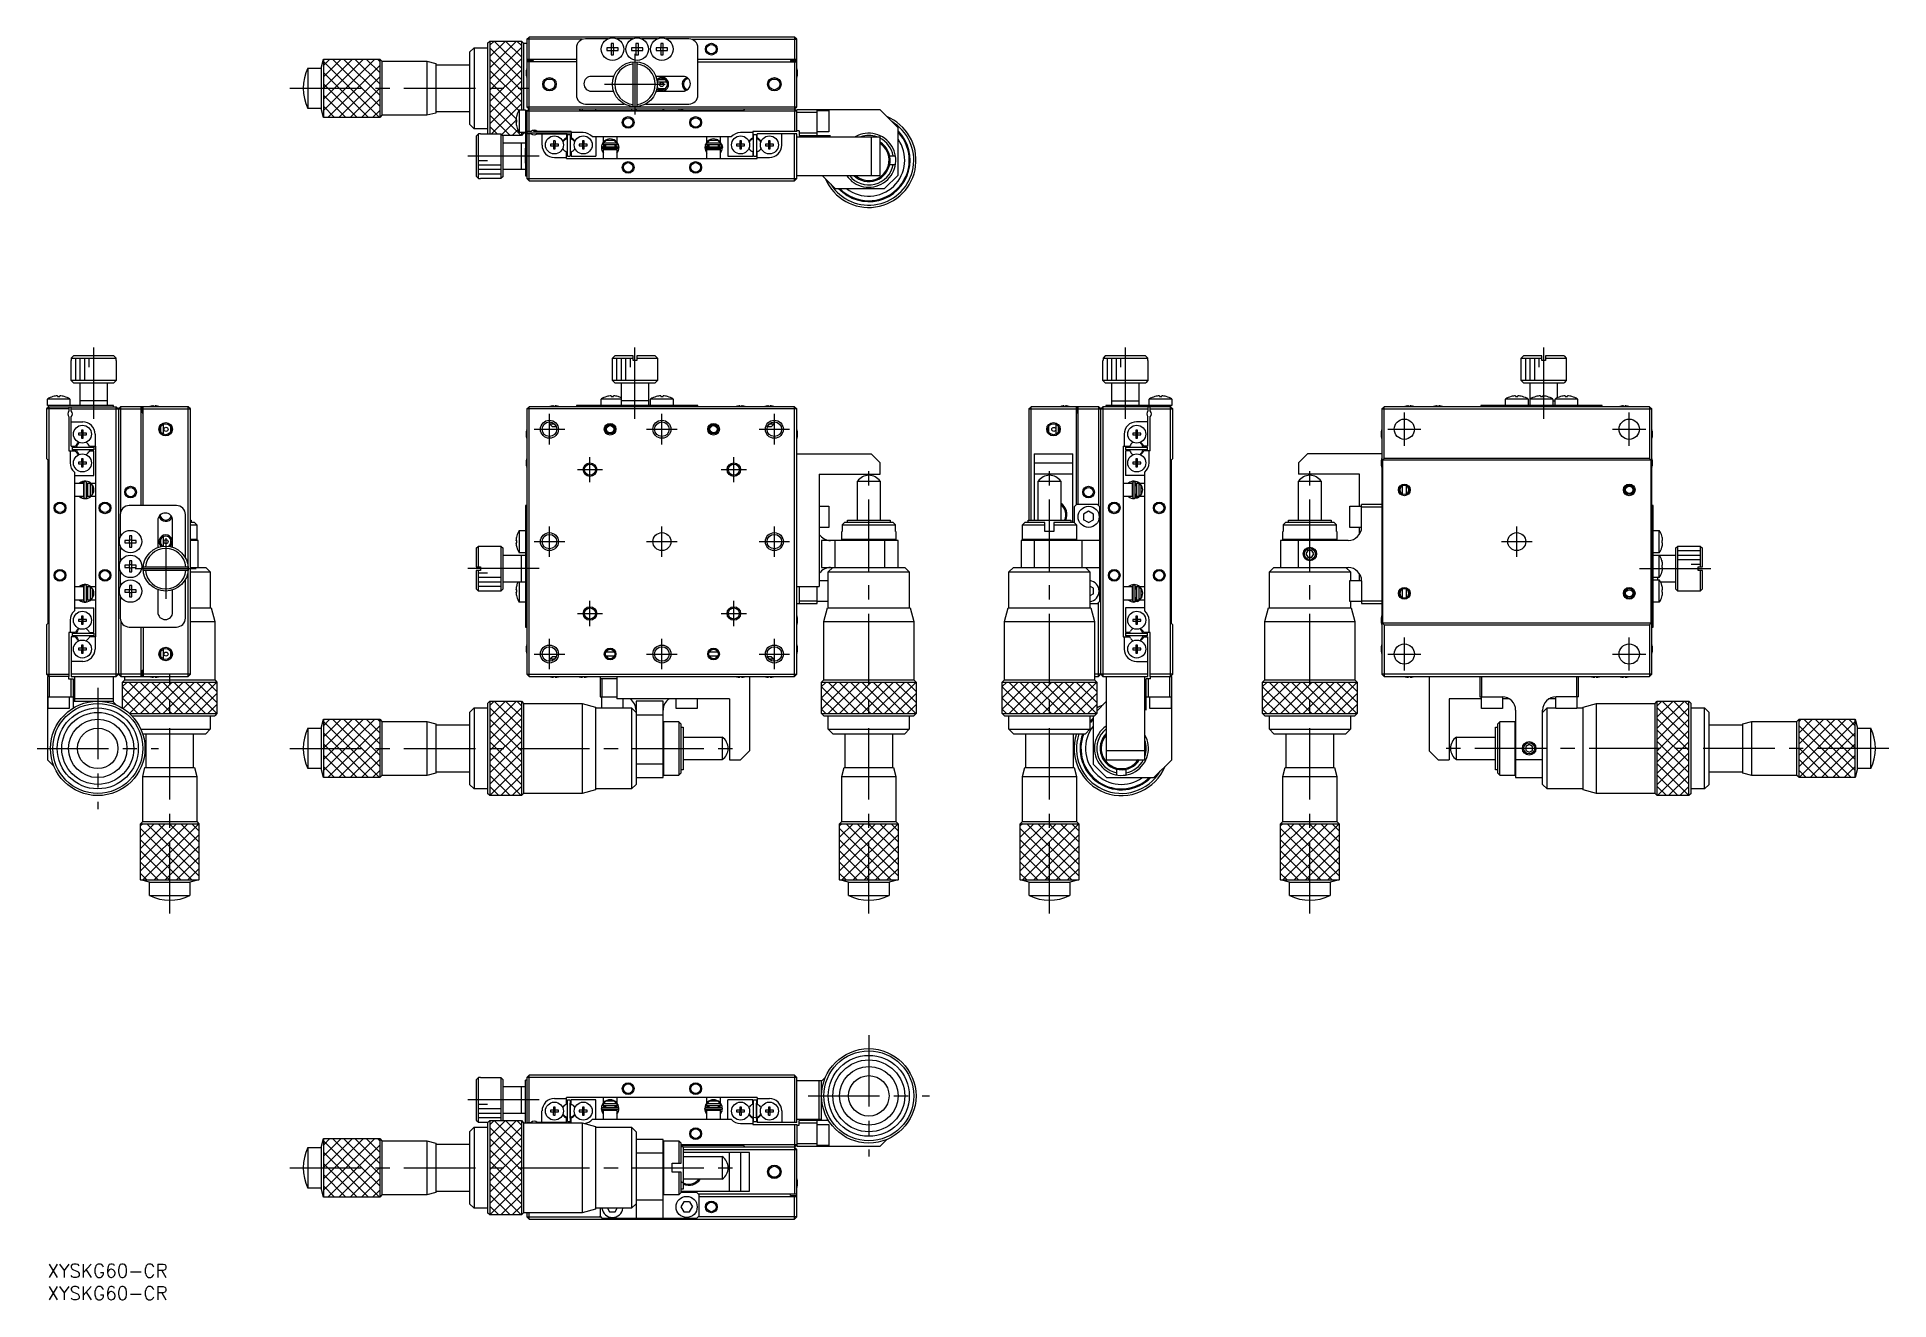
# Model space of a CAD drawing. Extents: x -2 to 409, y -8 to 273.
import ezdxf

# ---------------------------------------------------------------- set-up
doc = ezdxf.new("R2010")
doc.units = 0
doc.header["$LTSCALE"] = 0.5
doc.linetypes.add('CENTER', pattern=[50.8, 31.75, -6.35, 6.35, -6.35])
for name, color, linetype in [('MSM_CENTER', 1, 'CENTER'), ('MSM_CONTINUOUS', 7, 'CONTINUOUS'), ('MSM_NARROW', 5, 'CONTINUOUS'), ('MSM_PART_NUMBER', 7, 'CONTINUOUS')]:
    doc.layers.add(name, color=color, linetype=linetype)
doc.styles.get("Standard").update_dxf_attribs({"font": 'txt.shx', "height": 3, "bigfont": 'bigfont.shx'})

# ---------------------------------------------------------------- blocks, each defined once
blk = doc.blocks.new('*U2')
at = {"layer": 'MSM_PART_NUMBER'}
blk.add_text('XYSKG60-CR', height=3, dxfattribs=at).set_placement((0, -3))
blk = doc.blocks.new('*U3')
at = {"layer": 'MSM_PART_NUMBER'}
blk.add_text('XYSKG60-CR', height=3, dxfattribs=at).set_placement((0, -8))

msp = doc.modelspace()

# ---------------------------------------------------------------- linework, layer by layer
at = {"layer": 'MSM_CENTER'}
for p, q in [((130.63, 269.15), (130.63, 255.65)), ((53.88, 261.5), (107.13, 261.5)), ((123.88, 262.4), (137.38, 262.4)), ((109.33, 246.4), (92.33, 246.4)), ((10.3, 187.98), (10.3, 204.98)), ((130.63, 187.98), (130.63, 204.98)), ((239.7, 187.98), (239.7, 204.98)), ((332.7, 187.98), (332.7, 204.98)), ((108.23, 185.67), (115.03, 185.67)), ((111.63, 182.28), (111.63, 189.07)), ((133.23, 185.67), (140.03, 185.67)), ((136.63, 182.28), (136.63, 189.07)), ((158.23, 185.67), (165.03, 185.67)), ((161.63, 182.28), (161.63, 189.07)), ((298, 185.67), (305.4, 185.67)), ((301.7, 181.97), (301.7, 189.38)), ((348, 185.67), (355.4, 185.67)), ((351.7, 181.97), (351.7, 189.38)), ((120.63, 173.88), (120.63, 179.47)), ((152.63, 173.88), (152.63, 179.47)), ((182.63, 77.93), (182.63, 178.43)), ((222.8, 77.93), (222.8, 178.43)), ((280.7, 77.93), (280.7, 178.43)), ((117.83, 176.68), (123.43, 176.68)), ((149.83, 176.68), (155.43, 176.68)), ((26.3, 161.43), (26.3, 147.93)), ((108.23, 160.67), (115.03, 160.67)), ((111.63, 157.27), (111.63, 164.07)), ((133.23, 160.67), (140.03, 160.67)), ((136.63, 157.27), (136.63, 164.07)), ((158.23, 160.67), (165.03, 160.67)), ((161.63, 157.27), (161.63, 164.07)), ((323.3, 160.67), (330.1, 160.67)), ((326.7, 157.27), (326.7, 164.07)), ((19.55, 154.67), (33.05, 154.67)), ((109.33, 154.67), (92.33, 154.67)), ((354, 154.67), (371, 154.67)), ((117.83, 144.68), (123.43, 144.68)), ((120.63, 141.88), (120.63, 147.47)), ((149.83, 144.68), (155.43, 144.68)), ((152.63, 141.88), (152.63, 147.47)), ((111.63, 132.28), (111.63, 139.07)), ((136.63, 132.28), (136.63, 139.07)), ((161.63, 132.28), (161.63, 139.07)), ((301.7, 131.97), (301.7, 139.38)), ((351.7, 131.97), (351.7, 139.38)), ((108.23, 135.67), (115.03, 135.67)), ((133.23, 135.67), (140.03, 135.67)), ((158.23, 135.67), (165.03, 135.67)), ((298, 135.67), (305.4, 135.67)), ((348, 135.67), (355.4, 135.67)), ((11.2, 128.18), (11.2, 101.18)), ((27.2, 77.93), (27.2, 131.18)), ((-2.3, 114.68), (24.7, 114.68)), ((53.88, 114.68), (154.38, 114.68)), ((409.45, 114.68), (308.95, 114.68)), ((182.63, 50.9), (182.63, 23.9)), ((169.13, 37.4), (196.13, 37.4)), ((109.33, 36.5), (92.33, 36.5)), ((53.88, 21.4), (154.38, 21.4))]:
    msp.add_line(p, q, dxfattribs=at)
at = {"layer": 'MSM_CONTINUOUS'}
for p, q in [((97.88, 271.5), (98.38, 272)), ((98.38, 272), (98.38, 251.4)), ((98.38, 272), (105.38, 272)), ((105.38, 272), (105.38, 256.7)), ((105.38, 272), (105.88, 271.5)), ((106.63, 272.4), (107.13, 272.9)), ((106.63, 272.4), (106.63, 257.4)), ((119, 272.4), (106.63, 272.4)), ((107.13, 267.9), (107.13, 272.9)), ((166.13, 272.9), (107.13, 272.9)), ((124.65, 272.5), (119.63, 272.5)), ((130.15, 272.5), (126.6, 272.5)), ((135.65, 272.5), (132.1, 272.5)), ((142.63, 272.5), (137.6, 272.5)), ((143.25, 272.4), (166.63, 272.4)), ((166.13, 272.9), (166.13, 267.9)), ((166.63, 272.4), (166.13, 272.9)), ((166.63, 257.4), (166.63, 272.4)), ((60.88, 266), (61.38, 268)), ((61.38, 268), (61.38, 255)), ((61.38, 268), (73.88, 268)), ((73.88, 268), (73.88, 255)), ((73.88, 268), (74.38, 267.5)), ((93.88, 269.5), (94.88, 270.5)), ((93.88, 269.5), (93.88, 253.5)), ((94.88, 270.5), (94.88, 252.5)), ((94.88, 270.5), (97.88, 270.5)), ((97.88, 271.5), (97.88, 251.5)), ((105.88, 271.5), (105.88, 256.7)), ((105.88, 271.5), (106.63, 271.5)), ((117.63, 267.9), (106.63, 267.9)), ((106.63, 267.65), (108.03, 267.65)), ((108.03, 267.65), (108.03, 267.4)), ((117.63, 270.5), (117.63, 260)), ((124.37, 270.46), (124.37, 269.94)), ((125.37, 270.46), (124.37, 270.46)), ((124.37, 269.94), (125.37, 269.94)), ((125.32, 270.46), (125.32, 269.94)), ((125.37, 271.46), (125.37, 270.46)), ((125.89, 271.46), (125.37, 271.46)), ((125.89, 270.5), (125.37, 270.5)), ((125.37, 269.94), (125.37, 268.94)), ((125.37, 269.9), (125.89, 269.9)), ((125.37, 268.94), (125.89, 268.94)), ((125.89, 270.46), (125.89, 271.46)), ((126.88, 270.46), (125.89, 270.46)), ((125.89, 269.94), (126.88, 269.94)), ((125.89, 268.94), (125.89, 269.94)), ((125.93, 269.94), (125.93, 270.46)), ((126.88, 269.94), (126.88, 270.46)), ((129.87, 270.46), (129.87, 269.94)), ((130.87, 270.46), (129.87, 270.46)), ((129.87, 269.94), (130.87, 269.94)), ((130.82, 270.46), (130.82, 269.94)), ((130.87, 271.46), (130.87, 270.46)), ((131.39, 271.46), (130.87, 271.46)), ((131.39, 270.5), (130.87, 270.5)), ((130.87, 269.94), (130.87, 268.94)), ((130.87, 269.9), (131.39, 269.9)), ((130.87, 268.94), (131.39, 268.94)), ((131.39, 270.46), (131.39, 271.46)), ((132.38, 270.46), (131.39, 270.46)), ((131.39, 269.94), (132.38, 269.94)), ((131.39, 268.94), (131.39, 269.94)), ((131.43, 269.94), (131.43, 270.46)), ((132.38, 269.94), (132.38, 270.46)), ((135.37, 270.46), (135.37, 269.94)), ((136.37, 270.46), (135.37, 270.46)), ((135.37, 269.94), (136.37, 269.94)), ((136.32, 270.46), (136.32, 269.94)), ((136.37, 271.46), (136.37, 270.46)), ((136.89, 271.46), (136.37, 271.46)), ((136.89, 270.5), (136.37, 270.5)), ((136.37, 269.94), (136.37, 268.94)), ((136.37, 269.9), (136.89, 269.9)), ((136.37, 268.94), (136.89, 268.94)), ((136.89, 270.46), (136.89, 271.46)), ((137.88, 270.46), (136.89, 270.46)), ((136.89, 269.94), (137.88, 269.94)), ((136.89, 268.94), (136.89, 269.94)), ((136.93, 269.94), (136.93, 270.46)), ((137.88, 269.94), (137.88, 270.46)), ((144.63, 260), (144.63, 270.5)), ((166.63, 267.9), (144.63, 267.9)), ((165.23, 267.65), (166.63, 267.65)), ((165.23, 267.65), (165.23, 267.4)), ((57.89, 266), (57.89, 257)), ((57.89, 266), (60.88, 266)), ((60.88, 266), (60.88, 257)), ((74.38, 267.5), (74.38, 255.5)), ((74.38, 267.5), (84.38, 267.5)), ((84.38, 267.5), (84.38, 255.5)), ((84.38, 267.5), (86.38, 267)), ((86.38, 267), (86.38, 256)), ((86.38, 266.75), (93.88, 266.75)), ((106.56, 265.08), (106.44, 265.08)), ((106.44, 264.72), (106.56, 264.72)), ((106.56, 265.79), (106.55, 265.79)), ((106.55, 264.01), (106.56, 264.01)), ((106.56, 264.72), (106.56, 265.08)), ((117.63, 267.4), (106.63, 267.4)), ((107.13, 251.9), (107.13, 267.4)), ((111.14, 263.55), (112.11, 263.55)), ((125.94, 264.15), (120.93, 264.15)), ((130.23, 257.42), (130.23, 267.38)), ((131.03, 267.38), (131.03, 257.42)), ((141.32, 264.15), (135.31, 264.15)), ((144.63, 267.4), (166.63, 267.4)), ((161.14, 263.55), (162.11, 263.55)), ((166.13, 267.4), (166.13, 251.9)), ((166.7, 265.79), (166.69, 265.79)), ((166.69, 265.08), (166.69, 264.72)), ((166.81, 265.08), (166.69, 265.08)), ((166.69, 264.72), (166.81, 264.72)), ((166.69, 264.01), (166.7, 264.01)), ((120.93, 260.85), (125.87, 260.85)), ((135.38, 260.85), (141.32, 260.85)), ((135.6, 262.9), (137.77, 262.9)), ((135.94, 263.44), (137.31, 263.44)), ((137.31, 261.36), (135.94, 261.36)), ((60.88, 257), (57.89, 257)), ((61.38, 255), (60.88, 257)), ((74.38, 255.5), (73.88, 255)), ((84.38, 255.5), (74.38, 255.5)), ((86.38, 256), (84.38, 255.5)), ((93.88, 256.25), (86.38, 256.25)), ((104.36, 255.46), (104.36, 255.46)), ((104.93, 256.7), (104.93, 251.7)), ((104.93, 256.7), (106.32, 256.7)), ((106.32, 256.7), (106.32, 242)), ((106.63, 256.5), (106.32, 256.5)), ((106.63, 257.4), (107.13, 256.9)), ((106.63, 257.4), (166.63, 257.4)), ((106.63, 256.4), (107.13, 256.9)), ((106.63, 256.4), (106.63, 241.4)), ((166.63, 256.4), (106.63, 256.4)), ((107.13, 256.9), (166.13, 256.9)), ((118.13, 256.9), (118.48, 256.55)), ((118.48, 256.55), (154.78, 256.55)), ((118.88, 256.9), (118.88, 256.55)), ((119.63, 258), (128.25, 258)), ((121.88, 256.9), (121.88, 256.55)), ((129.88, 256.9), (129.88, 256.55)), ((130.88, 256.9), (130.88, 256.55)), ((133, 258), (142.63, 258)), ((136.88, 256.55), (136.88, 256.9)), ((137.07, 256.55), (137.07, 256.9)), ((140.38, 256.9), (140.38, 256.55)), ((140.88, 256.55), (140.88, 256.9)), ((141.38, 256.75), (140.88, 256.75)), ((141.38, 256.9), (141.38, 256.75)), ((154.78, 256.55), (155.13, 256.9)), ((166.13, 256.9), (166.63, 257.4)), ((166.13, 256.9), (166.63, 256.4)), ((185.13, 256.7), (166.63, 256.7)), ((166.63, 251.9), (166.63, 256.7)), ((166.63, 256.2), (171.13, 256.2)), ((171.13, 251), (171.13, 256.7)), ((171.13, 256.55), (173.73, 256.55)), ((173.73, 256.55), (173.73, 251.85)), ((185.13, 256.7), (189.13, 252.7)), ((73.88, 255), (61.38, 255)), ((94.88, 252.5), (93.88, 253.5)), ((97.88, 252.5), (94.88, 252.5)), ((95.83, 251.38), (95.33, 250.88)), ((95.83, 241.42), (95.83, 251.38)), ((96.33, 251.38), (95.83, 251.38)), ((96.33, 251.4), (96.33, 251.38)), ((96.33, 251.4), (100.82, 251.4)), ((97.98, 251.4), (97.88, 251.5)), ((100.82, 251.4), (100.82, 241.4)), ((100.82, 251.4), (101.33, 250.9)), ((104.36, 254.46), (104.19, 254.46)), ((104.19, 253.94), (104.36, 253.94)), ((104.36, 253.94), (104.36, 254.46)), ((104.36, 252.94), (104.36, 252.94)), ((106.32, 251.7), (104.93, 251.7)), ((105.38, 251.7), (105.38, 251)), ((105.88, 251.5), (105.38, 251)), ((105.88, 251.7), (105.88, 251.5)), ((106.32, 251.5), (105.88, 251.5)), ((107.56, 251.9), (106.63, 251.9)), ((116.43, 251.5), (106.63, 251.5)), ((107.56, 251.4), (106.63, 251.4)), ((107.13, 240.9), (107.13, 251.4)), ((108.13, 251.9), (108.13, 252.14)), ((116.43, 251.9), (108.13, 251.9)), ((108.89, 251.4), (115.43, 251.4)), ((109.97, 251.4), (109.97, 248.85)), ((115.43, 251.4), (115.43, 250.45)), ((115.63, 246.4), (115.63, 251.2)), ((115.63, 251.2), (116.23, 251.2)), ((116.23, 251.2), (116.23, 246.4)), ((116.43, 251.9), (116.43, 250.45)), ((119.13, 251.65), (116.43, 251.65)), ((156.82, 251.65), (154.13, 251.65)), ((166.63, 251.9), (156.82, 251.9)), ((156.82, 251.9), (156.82, 250.45)), ((157.03, 246.4), (157.03, 251.2)), ((157.03, 251.2), (157.63, 251.2)), ((157.63, 251.2), (157.63, 246.4)), ((157.82, 250.45), (157.82, 251.4)), ((166.63, 251.4), (157.82, 251.4)), ((163.28, 248.85), (163.28, 251.4)), ((166.13, 240.9), (166.13, 251.4)), ((167.13, 252), (166.63, 252)), ((166.63, 241.4), (166.63, 251.4)), ((167.13, 252), (167.13, 251)), ((171.13, 251.5), (167.13, 251.5)), ((173.73, 251.85), (171.13, 251.85)), ((189.13, 242.2), (189.13, 252.7)), ((95.33, 250.88), (95.33, 241.92)), ((105.38, 251), (101.22, 251)), ((101.33, 241.9), (101.33, 250.9)), ((101.33, 249.4), (106.32, 249.4)), ((105.32, 249.4), (105.32, 243.4)), ((106.32, 244.85), (106.32, 248.15)), ((111.84, 249.08), (111.84, 248.72)), ((112.55, 249.08), (111.84, 249.08)), ((111.84, 248.72), (112.55, 248.72)), ((112.55, 249.79), (112.55, 249.08)), ((112.91, 249.79), (112.55, 249.79)), ((112.56, 249.07), (112.55, 249.08)), ((112.56, 248.73), (112.55, 248.72)), ((112.55, 248.72), (112.55, 248.01)), ((112.55, 248.01), (112.91, 248.01)), ((112.56, 249.07), (112.56, 248.73)), ((112.89, 249.07), (112.56, 249.07)), ((112.56, 248.73), (112.89, 248.73)), ((112.89, 249.07), (112.91, 249.08)), ((112.89, 248.73), (112.89, 249.07)), ((112.89, 248.73), (112.91, 248.72)), ((112.91, 249.79), (112.91, 249.08)), ((113.61, 249.08), (112.91, 249.08)), ((112.91, 248.72), (113.61, 248.72)), ((112.91, 248.01), (112.91, 248.72)), ((113.61, 248.72), (113.61, 249.08)), ((115.43, 250.45), (115.16, 250.3)), ((115.16, 247.5), (115.43, 247.35)), ((115.43, 245.9), (115.43, 247.35)), ((116.69, 250.3), (116.43, 250.45)), ((116.43, 247.35), (116.69, 247.5)), ((116.43, 247.35), (116.43, 246.4)), ((118.24, 249.08), (118.24, 248.72)), ((118.95, 249.08), (118.24, 249.08)), ((118.24, 248.72), (118.95, 248.72)), ((118.95, 249.79), (118.95, 249.08)), ((119.31, 249.79), (118.95, 249.79)), ((118.96, 249.07), (118.95, 249.08)), ((118.96, 248.73), (118.95, 248.72)), ((118.95, 248.72), (118.95, 248.01)), ((118.95, 248.01), (119.31, 248.01)), ((118.96, 249.07), (118.96, 248.73)), ((119.29, 249.07), (118.96, 249.07)), ((118.96, 248.73), (119.29, 248.73)), ((119.29, 249.07), (119.31, 249.08)), ((119.29, 248.73), (119.29, 249.07)), ((119.29, 248.73), (119.31, 248.72)), ((119.31, 249.08), (119.31, 249.79)), ((120.01, 249.08), (119.31, 249.08)), ((119.31, 248.72), (120.01, 248.72)), ((119.31, 248.01), (119.31, 248.72)), ((120.01, 248.72), (120.01, 249.08)), ((152.05, 250.7), (121.2, 250.7)), ((121.92, 250.7), (121.92, 246.4)), ((123.31, 249.01), (123.34, 249.06)), ((123.38, 248.5), (126.88, 248.5)), ((126.88, 248.1), (123.38, 248.1)), ((123.69, 248.9), (123.58, 248.5)), ((123.58, 248.1), (123.62, 247.9)), ((123.62, 247.9), (123.62, 247.89)), ((123.62, 249.54), (123.62, 250.7)), ((123.62, 249.4), (126.62, 249.4)), ((123.62, 248.9), (123.62, 249.4)), ((126.62, 248.9), (123.62, 248.9)), ((123.62, 247.9), (126.62, 247.9)), ((123.62, 245.9), (123.62, 247.9)), ((124.21, 249.9), (123.68, 249.4)), ((124.13, 248.7), (123.69, 248.7)), ((124.13, 248.5), (124.13, 248.9)), ((124.13, 247.9), (124.13, 248.1)), ((126.04, 249.9), (124.21, 249.9)), ((126.57, 249.4), (126.04, 249.9)), ((126.13, 248.9), (126.13, 248.5)), ((126.56, 248.7), (126.13, 248.7)), ((126.13, 248.1), (126.13, 247.9)), ((126.69, 249.01), (126.62, 248.98)), ((126.62, 250.7), (126.62, 249.54)), ((126.62, 249.4), (126.62, 248.9)), ((126.63, 247.9), (126.67, 248.1)), ((126.62, 247.9), (126.62, 245.9)), ((126.63, 247.89), (126.63, 247.9)), ((126.91, 249.07), (126.69, 249.01)), ((126.9, 249.1), (126.91, 249.07)), ((126.91, 249.06), (126.9, 248.49)), ((126.91, 249.07), (126.91, 249.07)), ((126.91, 249.07), (126.91, 249.07)), ((126.91, 249.07), (126.91, 249.06)), ((126.93, 249.01), (127.07, 248.33)), ((146.31, 249.01), (146.34, 249.06)), ((146.38, 248.5), (149.88, 248.5)), ((149.88, 248.1), (146.38, 248.1)), ((146.69, 248.9), (146.58, 248.5)), ((146.58, 248.1), (146.62, 247.9)), ((146.62, 247.9), (146.62, 247.89)), ((146.62, 249.54), (146.62, 250.7)), ((146.62, 249.4), (149.62, 249.4)), ((146.62, 248.9), (146.62, 249.4)), ((149.62, 248.9), (146.62, 248.9)), ((146.62, 247.9), (149.62, 247.9)), ((146.62, 245.9), (146.62, 247.9)), ((147.21, 249.9), (146.68, 249.4)), ((147.13, 248.7), (146.69, 248.7)), ((147.13, 248.5), (147.13, 248.9)), ((147.13, 247.9), (147.13, 248.1)), ((149.04, 249.9), (147.21, 249.9)), ((149.57, 249.4), (149.04, 249.9)), ((149.13, 248.9), (149.13, 248.5)), ((149.56, 248.7), (149.13, 248.7)), ((149.13, 248.1), (149.13, 247.9)), ((149.69, 249.01), (149.62, 248.98)), ((149.62, 250.7), (149.62, 249.54)), ((149.62, 249.4), (149.62, 248.9)), ((149.63, 247.9), (149.67, 248.1)), ((149.62, 247.9), (149.62, 245.9)), ((149.63, 247.89), (149.63, 247.9)), ((149.91, 249.07), (149.69, 249.01)), ((149.9, 249.1), (149.91, 249.07)), ((149.91, 249.06), (149.9, 248.49)), ((149.91, 249.07), (149.91, 249.07)), ((149.91, 249.07), (149.91, 249.07)), ((149.91, 249.07), (149.91, 249.06)), ((149.93, 249.01), (150.07, 248.33)), ((151.32, 250.7), (151.32, 246.4)), ((153.24, 249.08), (153.24, 248.72)), ((153.95, 249.08), (153.24, 249.08)), ((153.24, 248.72), (153.95, 248.72)), ((153.95, 249.79), (153.95, 249.08)), ((154.31, 249.79), (153.95, 249.79)), ((153.96, 249.07), (153.95, 249.08)), ((153.96, 248.73), (153.95, 248.72)), ((153.95, 248.72), (153.95, 248.01)), ((153.95, 248.01), (154.31, 248.01)), ((153.96, 249.07), (153.96, 248.73)), ((154.29, 249.07), (153.96, 249.07)), ((153.96, 248.73), (154.29, 248.73)), ((154.29, 249.07), (154.31, 249.08)), ((154.29, 248.73), (154.29, 249.07)), ((154.29, 248.73), (154.31, 248.72)), ((154.31, 249.08), (154.31, 249.79)), ((155.01, 249.08), (154.31, 249.08)), ((154.31, 248.72), (155.01, 248.72)), ((154.31, 248.01), (154.31, 248.72)), ((155.01, 248.72), (155.01, 249.08)), ((156.56, 250.3), (156.82, 250.45)), ((156.82, 247.35), (156.56, 247.5)), ((156.82, 247.35), (156.82, 246.4)), ((158.09, 250.3), (157.82, 250.45)), ((158.09, 247.5), (157.82, 247.35)), ((157.82, 245.9), (157.82, 247.35)), ((159.64, 249.08), (159.64, 248.72)), ((160.35, 249.08), (159.64, 249.08)), ((159.64, 248.72), (160.35, 248.72)), ((160.35, 249.79), (160.35, 249.08)), ((160.71, 249.79), (160.35, 249.79)), ((160.36, 249.07), (160.35, 249.08)), ((160.36, 248.73), (160.35, 248.72)), ((160.35, 248.72), (160.35, 248.01)), ((160.35, 248.01), (160.71, 248.01)), ((160.36, 249.07), (160.36, 248.73)), ((160.69, 249.07), (160.36, 249.07)), ((160.36, 248.73), (160.69, 248.73)), ((160.69, 249.07), (160.71, 249.08)), ((160.69, 248.73), (160.69, 249.07)), ((160.69, 248.73), (160.71, 248.72)), ((160.71, 249.08), (160.71, 249.79)), ((161.41, 249.08), (160.71, 249.08)), ((160.71, 248.72), (161.41, 248.72)), ((160.71, 248.01), (160.71, 248.72)), ((161.41, 248.72), (161.41, 249.08)), ((166.63, 250.7), (185.13, 250.7)), ((167.13, 251), (174.13, 251)), ((172.13, 250.7), (172.13, 251)), ((183.13, 250.7), (183.13, 242.1)), ((185.13, 242.1), (185.13, 250.7)), ((106.32, 243.4), (101.33, 243.4)), ((112.73, 246.1), (115.43, 246.1)), ((115.43, 245.9), (157.82, 245.9)), ((115.63, 246.4), (116.23, 246.4)), ((116.43, 246.4), (121.92, 246.4)), ((151.32, 246.4), (156.82, 246.4)), ((157.03, 246.4), (157.63, 246.4)), ((157.82, 246.1), (160.53, 246.1)), ((187.27, 246.5), (188.54, 246.5)), ((188.54, 244.5), (187.27, 244.5)), ((95.33, 241.92), (95.83, 241.42)), ((95.83, 241.42), (96.33, 241.42)), ((96.33, 241.42), (96.33, 241.4)), ((100.82, 241.4), (96.33, 241.4)), ((101.33, 241.9), (100.82, 241.4)), ((106.32, 242), (106.63, 242)), ((106.63, 241.4), (166.63, 241.4)), ((107.13, 240.9), (106.63, 241.4)), ((107.13, 240.9), (166.13, 240.9)), ((166.13, 240.9), (166.63, 241.4)), ((166.63, 242.1), (185.13, 242.1)), ((172.23, 242.1), (175.13, 239.2)), ((175.13, 239.2), (186.13, 239.2)), ((189.13, 242.2), (186.13, 239.2)), ((5.82, 201.98), (5.32, 201.48)), ((14.78, 201.98), (5.82, 201.98)), ((15.28, 201.48), (14.78, 201.98)), ((125.63, 201.48), (126.13, 201.98)), ((130.23, 201.98), (126.13, 201.98)), ((130.23, 200.98), (130.23, 201.98)), ((131.03, 201.98), (131.03, 200.98)), ((135.13, 201.98), (131.03, 201.98)), ((135.13, 201.98), (135.63, 201.48)), ((235.22, 201.98), (234.72, 201.48)), ((244.18, 201.98), (235.22, 201.98)), ((244.68, 201.48), (244.18, 201.98)), ((327.7, 201.48), (328.2, 201.98)), ((332.3, 201.98), (328.2, 201.98)), ((332.3, 200.98), (332.3, 201.98)), ((333.1, 201.98), (333.1, 200.98)), ((337.2, 201.98), (333.1, 201.98)), ((337.2, 201.98), (337.7, 201.48)), ((5.32, 200.98), (5.3, 200.98)), ((5.3, 196.48), (5.3, 200.98)), ((5.32, 201.48), (15.28, 201.48)), ((5.32, 201.48), (5.32, 200.98)), ((15.28, 200.98), (15.28, 201.48)), ((15.3, 200.98), (15.28, 200.98)), ((15.3, 200.98), (15.3, 196.48)), ((125.63, 201.48), (130.23, 201.48)), ((125.63, 196.48), (125.63, 201.48)), ((131.03, 200.98), (130.23, 200.98)), ((131.03, 201.48), (135.63, 201.48)), ((135.63, 201.48), (135.63, 196.48)), ((234.72, 200.98), (234.7, 200.98)), ((234.7, 196.48), (234.7, 200.98)), ((234.72, 201.48), (244.68, 201.48)), ((234.72, 201.48), (234.72, 200.98)), ((244.68, 200.98), (244.68, 201.48)), ((244.7, 200.98), (244.68, 200.98)), ((244.7, 200.98), (244.7, 196.48)), ((327.7, 201.48), (332.3, 201.48)), ((327.7, 196.48), (327.7, 201.48)), ((333.1, 200.98), (332.3, 200.98)), ((333.1, 201.48), (337.7, 201.48)), ((337.7, 201.48), (337.7, 196.48)), ((15.3, 196.48), (5.3, 196.48)), ((5.8, 195.98), (5.3, 196.48)), ((5.8, 195.98), (14.8, 195.98)), ((7.3, 190.98), (7.3, 195.98)), ((13.3, 195.98), (13.3, 190.98)), ((15.3, 196.48), (14.8, 195.98)), ((135.63, 196.48), (125.63, 196.48)), ((126.13, 195.98), (125.63, 196.48)), ((126.13, 195.98), (135.13, 195.98)), ((127.63, 190.98), (127.63, 195.98)), ((133.63, 195.98), (133.63, 190.98)), ((135.63, 196.48), (135.13, 195.98)), ((244.7, 196.48), (234.7, 196.48)), ((235.2, 195.98), (234.7, 196.48)), ((235.2, 195.98), (244.2, 195.98)), ((236.7, 190.98), (236.7, 195.98)), ((242.7, 195.98), (242.7, 190.98)), ((244.7, 196.48), (244.2, 195.98)), ((337.7, 196.48), (327.7, 196.48)), ((328.2, 195.98), (327.7, 196.48)), ((328.2, 195.98), (337.2, 195.98)), ((329.7, 190.98), (329.7, 195.98)), ((335.7, 195.98), (335.7, 192.66)), ((337.7, 196.48), (337.2, 195.98)), ((0.3, 190.68), (-0.2, 190.18)), ((4.8, 190.18), (-0.2, 190.18)), ((-0.2, 190.18), (-0.2, 179.18)), ((5, 192.37), (0, 192.37)), ((0, 190.98), (0, 192.37)), ((14.7, 190.98), (0, 190.98)), ((0.2, 190.98), (0.2, 190.68)), ((0.2, 190.68), (15.3, 190.68)), ((0.3, 190.68), (0.3, 130.68)), ((1.24, 192.94), (1.24, 192.94)), ((2.24, 193.11), (2.24, 192.94)), ((2.24, 192.94), (2.76, 192.94)), ((2.76, 192.94), (2.76, 193.11)), ((3.76, 192.94), (3.76, 192.94)), ((4.8, 190.68), (4.8, 189.74)), ((5, 192.37), (5, 190.98)), ((5.3, 189.74), (5.3, 190.68)), ((5.3, 190.18), (20.8, 190.18)), ((13.3, 191.98), (7.3, 191.98)), ((14.7, 190.68), (14.7, 190.98)), ((15.3, 190.68), (15.8, 190.18)), ((15.3, 130.68), (15.3, 190.68)), ((16.3, 190.68), (15.8, 190.18)), ((15.8, 190.18), (15.8, 131.18)), ((16.3, 167.3), (16.3, 190.68)), ((31.3, 190.68), (16.3, 190.68)), ((20.8, 190.68), (20.8, 168.67)), ((21.05, 189.28), (21.05, 190.68)), ((21.3, 168.67), (21.3, 190.68)), ((21.3, 190.18), (31.8, 190.18)), ((22.91, 190.75), (22.91, 190.74)), ((23.62, 190.86), (23.62, 190.74)), ((23.62, 190.74), (23.98, 190.74)), ((23.98, 190.74), (23.98, 190.86)), ((24.69, 190.74), (24.69, 190.75)), ((31.3, 130.68), (31.3, 190.68)), ((31.8, 190.18), (31.3, 190.68)), ((31.8, 131.18), (31.8, 190.18)), ((106.63, 190.18), (107.13, 190.68)), ((166.63, 190.18), (106.63, 190.18)), ((106.63, 190.18), (106.63, 131.18)), ((107.13, 130.68), (107.13, 190.68)), ((166.13, 190.68), (107.13, 190.68)), ((111.84, 190.75), (111.84, 190.74)), ((112.55, 190.86), (112.55, 190.74)), ((112.55, 190.74), (112.91, 190.74)), ((112.91, 190.74), (112.91, 190.86)), ((113.61, 190.74), (113.61, 190.75)), ((144.63, 190.98), (117.63, 190.98)), ((117.63, 190.98), (117.63, 190.68)), ((118.24, 190.75), (118.24, 190.74)), ((118.95, 190.86), (118.95, 190.74)), ((118.95, 190.74), (119.31, 190.74)), ((119.31, 190.74), (119.31, 190.86)), ((120.01, 190.74), (120.01, 190.75)), ((127.63, 192.37), (123.13, 192.37)), ((123.13, 190.98), (123.13, 192.37)), ((124.36, 192.94), (124.37, 192.94)), ((125.37, 193.11), (125.37, 192.94)), ((125.37, 192.94), (125.89, 192.94)), ((125.89, 192.94), (125.89, 193.11)), ((126.88, 192.94), (126.89, 192.94)), ((133.63, 191.98), (127.63, 191.98)), ((139.13, 192.37), (134.13, 192.37)), ((134.13, 190.98), (134.13, 192.37)), ((135.36, 192.94), (135.37, 192.94)), ((136.37, 193.11), (136.37, 192.94)), ((136.37, 192.94), (136.89, 192.94)), ((136.89, 192.94), (136.89, 193.11)), ((137.88, 192.94), (137.89, 192.94)), ((139.13, 192.37), (139.13, 190.98)), ((144.63, 190.68), (144.63, 190.98)), ((153.24, 190.75), (153.24, 190.74)), ((153.95, 190.86), (153.95, 190.74)), ((153.95, 190.74), (154.31, 190.74)), ((154.31, 190.74), (154.31, 190.86)), ((155.01, 190.74), (155.01, 190.75)), ((159.64, 190.75), (159.64, 190.74)), ((160.35, 190.86), (160.35, 190.74)), ((160.35, 190.74), (160.71, 190.74)), ((160.71, 190.74), (160.71, 190.86)), ((161.41, 190.74), (161.41, 190.75)), ((166.13, 190.68), (166.63, 190.18)), ((166.13, 130.68), (166.13, 190.68)), ((166.63, 131.18), (166.63, 190.18)), ((218.2, 190.18), (218.7, 190.68)), ((218.2, 190.18), (228.7, 190.18)), ((218.2, 190.18), (218.2, 165.43)), ((233.7, 190.68), (218.7, 190.68)), ((218.7, 165.43), (218.7, 190.68)), ((225.31, 190.75), (225.31, 190.74)), ((226.02, 190.86), (226.02, 190.74)), ((226.02, 190.74), (226.38, 190.74)), ((226.38, 190.74), (226.38, 190.86)), ((227.09, 190.74), (227.09, 190.75)), ((228.7, 190.68), (228.7, 168.83)), ((228.95, 189.28), (228.95, 190.68)), ((229.2, 168.92), (229.2, 190.68)), ((229.2, 190.18), (244.7, 190.18)), ((234.2, 190.18), (233.7, 190.68)), ((233.7, 190.68), (233.7, 168.73)), ((234.2, 190.18), (234.7, 190.68)), ((234.2, 131.18), (234.2, 190.18)), ((234.7, 190.68), (234.7, 130.68)), ((249.8, 190.68), (234.7, 190.68)), ((235.3, 190.98), (235.3, 190.68)), ((250, 190.98), (235.3, 190.98)), ((236.7, 191.98), (242.7, 191.98)), ((244.7, 190.68), (244.7, 189.74)), ((250, 192.37), (245, 192.37)), ((245, 190.98), (245, 192.37)), ((245.2, 189.74), (245.2, 190.68)), ((245.2, 190.18), (250.2, 190.18)), ((246.24, 192.94), (246.24, 192.94)), ((247.24, 193.11), (247.24, 192.94)), ((247.24, 192.94), (247.76, 192.94)), ((247.76, 192.94), (247.76, 193.11)), ((248.76, 192.94), (248.76, 192.94)), ((249.7, 130.68), (249.7, 190.68)), ((249.7, 190.68), (250.2, 190.18)), ((249.8, 190.68), (249.8, 190.98)), ((250, 192.37), (250, 190.98)), ((250.2, 179.18), (250.2, 190.18)), ((296.7, 190.18), (297.2, 190.68)), ((296.7, 190.18), (356.7, 190.18)), ((296.7, 190.18), (296.7, 131.18)), ((356.2, 190.68), (297.2, 190.68)), ((297.2, 179.18), (297.2, 190.68)), ((301.91, 190.75), (301.91, 190.74)), ((302.62, 190.86), (302.62, 190.74)), ((302.62, 190.74), (302.98, 190.74)), ((302.98, 190.74), (302.98, 190.86)), ((303.69, 190.74), (303.69, 190.75)), ((308.31, 190.75), (308.31, 190.74)), ((309.02, 190.86), (309.02, 190.74)), ((309.02, 190.74), (309.38, 190.74)), ((309.38, 190.74), (309.38, 190.86)), ((310.09, 190.74), (310.09, 190.75)), ((318.7, 190.98), (318.7, 190.68)), ((345.7, 190.98), (318.7, 190.98)), ((329.2, 192.37), (324.2, 192.37)), ((324.2, 190.98), (324.2, 192.37)), ((325.44, 192.94), (325.44, 192.94)), ((326.44, 193.11), (326.44, 192.94)), ((326.44, 192.94), (326.96, 192.94)), ((326.96, 192.94), (326.96, 193.11)), ((327.96, 192.94), (327.96, 192.94)), ((329.2, 192.37), (329.2, 190.98)), ((334.7, 192.37), (329.7, 192.37)), ((330.94, 192.94), (330.94, 192.94)), ((331.94, 193.11), (331.94, 192.94)), ((331.94, 192.94), (332.46, 192.94)), ((332.46, 192.94), (332.46, 193.11)), ((333.46, 192.94), (333.46, 192.94)), ((334.7, 192.37), (334.7, 190.98)), ((334.7, 191.98), (335.2, 191.98)), ((340.2, 192.37), (335.2, 192.37)), ((335.2, 190.98), (335.2, 192.37)), ((336.44, 192.94), (336.44, 192.94)), ((337.44, 193.11), (337.44, 192.94)), ((337.44, 192.94), (337.96, 192.94)), ((337.96, 192.94), (337.96, 193.11)), ((338.96, 192.94), (338.96, 192.94)), ((340.2, 192.37), (340.2, 190.98)), ((345.7, 190.68), (345.7, 190.98)), ((349.71, 190.75), (349.71, 190.74)), ((350.42, 190.86), (350.42, 190.74)), ((350.42, 190.74), (350.78, 190.74)), ((350.78, 190.74), (350.78, 190.86)), ((351.49, 190.74), (351.49, 190.75)), ((356.2, 190.68), (356.2, 179.18)), ((356.2, 190.68), (356.7, 190.18)), ((356.7, 131.18), (356.7, 190.18)), ((4.8, 188.41), (4.8, 180.88)), ((5.3, 181.88), (5.3, 188.41)), ((5.3, 187.32), (7.85, 187.32)), ((7.62, 185.46), (7.62, 184.76)), ((7.98, 185.46), (7.62, 185.46)), ((7.98, 184.76), (7.98, 185.46)), ((21.05, 189.28), (21.3, 189.28)), ((25.26, 184.99), (25.26, 186.36)), ((25.8, 184.59), (25.8, 186.76)), ((27.34, 186.36), (27.34, 184.99)), ((106.56, 185.46), (106.55, 185.46)), ((111.73, 186.78), (111.73, 187.32)), ((112.8, 186.78), (111.73, 186.78)), ((112.23, 186.28), (111.73, 186.78)), ((112.23, 186.28), (113.16, 186.28)), ((160.09, 186.28), (161.03, 186.28)), ((161.53, 186.78), (160.4, 186.78)), ((161.53, 186.78), (161.03, 186.28)), ((161.53, 187.32), (161.53, 186.78)), ((166.7, 185.46), (166.69, 185.46)), ((222.66, 184.99), (222.66, 186.36)), ((224.2, 186.76), (224.2, 184.59)), ((224.74, 186.36), (224.74, 184.99)), ((228.7, 189.28), (228.95, 189.28)), ((242.02, 185.46), (242.02, 184.76)), ((242.38, 185.46), (242.02, 185.46)), ((244.7, 187.32), (242.15, 187.32)), ((242.38, 184.76), (242.38, 185.46)), ((244.7, 181.88), (244.7, 188.41)), ((245.2, 180.88), (245.2, 188.41)), ((296.63, 185.46), (296.63, 185.46)), ((356.77, 185.46), (356.77, 185.46)), ((5.3, 181.88), (6.25, 181.88)), ((5.5, 181.68), (5.5, 181.07)), ((5.5, 181.68), (10.3, 181.68)), ((6.4, 182.14), (6.25, 181.88)), ((6.91, 184.76), (6.91, 184.39)), ((7.62, 184.76), (6.91, 184.76)), ((6.91, 184.39), (7.62, 184.39)), ((7.63, 184.74), (7.62, 184.76)), ((7.63, 184.41), (7.62, 184.39)), ((7.62, 184.39), (7.62, 183.69)), ((7.62, 183.69), (7.98, 183.69)), ((7.97, 184.74), (7.63, 184.74)), ((7.63, 184.74), (7.63, 184.41)), ((7.63, 184.41), (7.97, 184.41)), ((7.97, 184.74), (7.98, 184.76)), ((7.97, 184.41), (7.97, 184.74)), ((7.97, 184.41), (7.98, 184.39)), ((8.69, 184.76), (7.98, 184.76)), ((7.98, 184.39), (8.69, 184.39)), ((7.98, 183.69), (7.98, 184.39)), ((8.69, 184.39), (8.69, 184.76)), ((9.35, 181.88), (9.2, 182.14)), ((9.35, 181.88), (10.8, 181.88)), ((10.3, 181.68), (10.3, 181.07)), ((10.6, 184.57), (10.6, 181.88)), ((10.8, 139.48), (10.8, 181.88)), ((106.56, 184.76), (106.44, 184.76)), ((106.44, 184.39), (106.56, 184.39)), ((106.55, 183.69), (106.56, 183.69)), ((106.56, 184.39), (106.56, 184.76)), ((166.69, 184.76), (166.69, 184.39)), ((166.81, 184.76), (166.69, 184.76)), ((166.69, 184.39), (166.81, 184.39)), ((166.69, 183.69), (166.7, 183.69)), ((239.2, 181.88), (239.2, 139.48)), ((239.2, 181.88), (240.65, 181.88)), ((239.4, 184.57), (239.4, 181.88)), ((239.7, 181.68), (244.5, 181.68)), ((239.7, 181.68), (239.7, 181.07)), ((240.8, 182.14), (240.65, 181.88)), ((241.31, 184.76), (241.31, 184.39)), ((242.02, 184.76), (241.31, 184.76)), ((241.31, 184.39), (242.02, 184.39)), ((242.03, 184.74), (242.02, 184.76)), ((242.03, 184.41), (242.02, 184.39)), ((242.02, 184.39), (242.02, 183.69)), ((242.02, 183.69), (242.38, 183.69)), ((242.37, 184.74), (242.03, 184.74)), ((242.03, 184.74), (242.03, 184.41)), ((242.03, 184.41), (242.37, 184.41)), ((242.37, 184.74), (242.38, 184.76)), ((242.37, 184.41), (242.37, 184.74)), ((242.37, 184.41), (242.38, 184.39)), ((243.09, 184.76), (242.38, 184.76)), ((242.38, 184.39), (243.09, 184.39)), ((242.38, 183.69), (242.38, 184.39)), ((243.09, 184.39), (243.09, 184.76)), ((243.75, 181.88), (243.6, 182.14)), ((244.7, 181.88), (243.75, 181.88)), ((244.5, 181.68), (244.5, 181.07)), ((296.63, 184.76), (296.51, 184.76)), ((296.51, 184.39), (296.63, 184.39)), ((296.63, 184.39), (296.63, 184.76)), ((296.63, 183.69), (296.63, 183.69)), ((356.77, 184.76), (356.77, 184.39)), ((356.89, 184.76), (356.77, 184.76)), ((356.77, 184.39), (356.89, 184.39)), ((356.77, 183.69), (356.77, 183.69)), ((0.15, 178.82), (-0.2, 179.18)), ((0.15, 142.53), (0.15, 178.82)), ((4.8, 180.88), (6.25, 180.88)), ((5.05, 180.88), (5.05, 178.18)), ((10.3, 181.07), (5.5, 181.07)), ((6.4, 180.61), (6.25, 180.88)), ((6.91, 178.36), (6.91, 178)), ((7.62, 178.36), (6.91, 178.36)), ((6.91, 178), (7.62, 178)), ((7.62, 179.06), (7.62, 178.36)), ((7.98, 179.06), (7.62, 179.06)), ((7.63, 178.34), (7.62, 178.36)), ((7.63, 178.01), (7.62, 178)), ((7.62, 178), (7.62, 177.29)), ((7.62, 177.29), (7.98, 177.29)), ((7.97, 178.34), (7.63, 178.34)), ((7.63, 178.34), (7.63, 178.01)), ((7.63, 178.01), (7.97, 178.01)), ((7.97, 178.34), (7.98, 178.36)), ((7.97, 178.01), (7.97, 178.34)), ((7.97, 178.01), (7.98, 178)), ((7.98, 178.36), (7.98, 179.06)), ((8.69, 178.36), (7.98, 178.36)), ((7.98, 178), (8.69, 178)), ((7.98, 177.29), (7.98, 178)), ((8.69, 178), (8.69, 178.36)), ((9.35, 180.88), (9.2, 180.61)), ((9.35, 180.88), (10.3, 180.88)), ((10.3, 175.38), (10.3, 180.88)), ((106.56, 178.36), (106.44, 178.36)), ((106.44, 178), (106.56, 178)), ((106.56, 179.06), (106.55, 179.06)), ((106.55, 177.29), (106.56, 177.29)), ((106.56, 178), (106.56, 178.36)), ((166.63, 180.18), (183.13, 180.18)), ((183.13, 180.18), (185.13, 178.18)), ((185.13, 175.68), (185.13, 178.18)), ((219.4, 180.18), (228, 180.18)), ((219.4, 180.18), (219.4, 165.43)), ((219.4, 178.18), (228, 178.18)), ((228, 164.93), (228, 180.18)), ((244.5, 181.07), (239.7, 181.07)), ((239.7, 180.88), (239.7, 175.38)), ((240.65, 180.88), (239.7, 180.88)), ((240.65, 180.88), (240.8, 180.61)), ((241.31, 178.36), (241.31, 178)), ((242.02, 178.36), (241.31, 178.36)), ((241.31, 178), (242.02, 178)), ((242.38, 179.06), (242.02, 179.06)), ((242.02, 179.06), (242.02, 178.36)), ((242.03, 178.34), (242.02, 178.36)), ((242.03, 178.01), (242.02, 178)), ((242.02, 178), (242.02, 177.29)), ((242.02, 177.29), (242.38, 177.29)), ((242.03, 178.34), (242.03, 178.01)), ((242.37, 178.34), (242.03, 178.34)), ((242.03, 178.01), (242.37, 178.01)), ((242.37, 178.34), (242.38, 178.36)), ((242.37, 178.01), (242.37, 178.34)), ((242.37, 178.01), (242.38, 178)), ((242.38, 178.36), (242.38, 179.06)), ((243.09, 178.36), (242.38, 178.36)), ((242.38, 178), (243.09, 178)), ((242.38, 177.29), (242.38, 178)), ((243.09, 178), (243.09, 178.36)), ((243.6, 180.61), (243.75, 180.88)), ((245.2, 180.88), (243.75, 180.88)), ((244.95, 178.18), (244.95, 180.88)), ((250.2, 179.18), (249.85, 178.82)), ((249.85, 178.82), (249.85, 142.53)), ((278.2, 178.18), (280.2, 180.18)), ((278.2, 178.18), (278.2, 175.68)), ((296.7, 180.18), (280.2, 180.18)), ((296.63, 178.36), (296.51, 178.36)), ((296.51, 178), (296.63, 178)), ((296.63, 179.06), (296.63, 179.06)), ((296.63, 178), (296.63, 178.36)), ((296.63, 177.29), (296.63, 177.29)), ((297.2, 179.18), (296.85, 178.82)), ((356.55, 178.82), (296.85, 178.82)), ((296.85, 178.82), (296.85, 142.53)), ((356.2, 179.18), (297.2, 179.18)), ((356.55, 178.82), (356.2, 179.18)), ((356.55, 142.53), (356.55, 178.82)), ((356.77, 179.06), (356.77, 179.06)), ((356.77, 178.36), (356.77, 178)), ((356.89, 178.36), (356.77, 178.36)), ((356.77, 178), (356.89, 178)), ((356.77, 177.29), (356.77, 177.29)), ((6, 176.1), (6, 145.25)), ((6, 175.38), (10.3, 175.38)), ((6, 173.67), (8, 173.67)), ((7.16, 173.68), (7.64, 173.96)), ((7.48, 173.68), (7.49, 173.68)), ((7.63, 173.74), (7.54, 173.67)), ((7.63, 173.96), (7.69, 173.75)), ((7.64, 173.96), (8.21, 173.95)), ((7.69, 173.98), (8.37, 174.12)), ((7.69, 173.75), (7.72, 173.67)), ((8, 173.67), (8, 170.67)), ((8.2, 173.32), (8, 173.61)), ((8, 173.18), (8.2, 173.18)), ((8.2, 170.42), (8.2, 173.93)), ((8.59, 173.93), (8.59, 170.42)), ((8.59, 173.18), (9, 173.18)), ((9, 173.61), (8.59, 173.72)), ((8.8, 173.18), (8.8, 173.67)), ((8.8, 173.67), (8.81, 173.67)), ((8.81, 173.67), (8.81, 173.67)), ((9, 170.67), (9, 173.67)), ((9, 173.67), (9.5, 173.67)), ((9.5, 173.67), (9.5, 170.67)), ((10, 173.1), (9.5, 173.62)), ((9.64, 173.67), (10.8, 173.67)), ((10, 171.25), (10, 173.1)), ((171.62, 175.68), (185.13, 175.68)), ((171.62, 175.68), (171.62, 150.67)), ((180.13, 174.08), (185.13, 174.08)), ((180.13, 165.43), (180.13, 174.08)), ((185.13, 174.08), (185.13, 165.43)), ((228, 175.68), (219.4, 175.68)), ((220.3, 174.08), (225.3, 174.08)), ((220.3, 165.43), (220.3, 174.08)), ((225.3, 174.08), (225.3, 165.43)), ((239.2, 173.67), (241.2, 173.67)), ((244, 175.38), (239.7, 175.38)), ((241.2, 173.68), (241.19, 173.67)), ((241.4, 173.72), (241.2, 173.68)), ((241.2, 173.67), (241.2, 170.67)), ((241.2, 173.18), (241.4, 173.18)), ((241.4, 170.42), (241.4, 173.93)), ((241.8, 173.93), (241.8, 170.42)), ((242.2, 173.61), (241.8, 173.72)), ((241.8, 173.18), (242.2, 173.18)), ((242, 173.18), (242, 173.61)), ((242.2, 170.67), (242.2, 173.67)), ((242.2, 173.67), (242.7, 173.67)), ((242.31, 173.99), (242.36, 173.96)), ((242.7, 173.67), (242.7, 170.67)), ((243.2, 173.09), (242.7, 173.62)), ((242.84, 173.67), (244, 173.67)), ((243.2, 171.26), (243.2, 173.09)), ((244, 145.25), (244, 176.1)), ((291.7, 175.68), (278.2, 175.68)), ((278.2, 174.08), (283.2, 174.08)), ((278.2, 165.43), (278.2, 174.08)), ((283.2, 174.08), (283.2, 165.43)), ((291.7, 168.53), (291.7, 175.68)), ((301.3, 171.18), (301.3, 173.17)), ((302.1, 173.17), (302.1, 171.18)), ((8, 170.67), (6, 170.67)), ((7.64, 170.39), (7.62, 170.4)), ((7.64, 170.39), (7.64, 170.39)), ((7.64, 170.39), (7.64, 170.39)), ((7.68, 170.37), (7.64, 170.39)), ((7.64, 170.39), (7.64, 170.39)), ((7.69, 170.37), (7.68, 170.37)), ((7.69, 170.36), (7.69, 170.37)), ((7.69, 170.37), (7.69, 170.37)), ((7.69, 170.37), (7.69, 170.37)), ((7.69, 170.37), (7.69, 170.37)), ((7.69, 170.37), (7.69, 170.37)), ((7.69, 170.37), (7.69, 170.37)), ((7.69, 170.37), (7.69, 170.37)), ((7.7, 170.36), (7.69, 170.36)), ((7.99, 170.67), (8, 170.67)), ((8.2, 171.18), (8, 171.18)), ((8, 170.74), (8.2, 171.03)), ((8, 170.67), (8.2, 170.63)), ((9, 171.18), (8.59, 171.18)), ((8.59, 170.63), (9, 170.74)), ((8.8, 170.67), (8.8, 171.18)), ((8.81, 170.67), (8.8, 170.67)), ((8.81, 170.67), (8.81, 170.67)), ((8.81, 170.67), (8.81, 170.67)), ((9.5, 170.67), (9, 170.67)), ((9.5, 170.73), (10, 171.26)), ((10.8, 170.67), (9.64, 170.67)), ((9.64, 170.67), (9.64, 170.67)), ((228.3, 168.43), (228.8, 168.92)), ((233.5, 168.92), (228.8, 168.92)), ((233.5, 168.92), (234, 168.43)), ((241.2, 170.67), (239.2, 170.67)), ((241.19, 170.67), (241.2, 170.67)), ((241.4, 171.18), (241.2, 171.18)), ((241.2, 170.67), (241.4, 170.63)), ((242.31, 170.37), (241.63, 170.23)), ((242.36, 170.39), (241.79, 170.4)), ((242.2, 171.18), (241.8, 171.18)), ((242, 170.74), (242, 171.18)), ((242.7, 170.67), (242.2, 170.67)), ((242.31, 170.61), (242.28, 170.67)), ((242.37, 170.39), (242.31, 170.61)), ((242.37, 170.39), (242.36, 170.39)), ((242.4, 170.4), (242.37, 170.39)), ((242.37, 170.39), (242.37, 170.39)), ((242.37, 170.39), (242.37, 170.39)), ((242.7, 170.73), (243.2, 171.26)), ((244, 170.67), (242.84, 170.67)), ((292.2, 163.93), (292.2, 168.92)), ((296.7, 168.92), (292.2, 168.92)), ((16.2, 166.68), (16.2, 161.65)), ((28.7, 168.67), (18.2, 168.67)), ((24.55, 165.38), (24.55, 159.36)), ((27.85, 159.43), (27.85, 165.38)), ((30.7, 157.05), (30.7, 166.68)), ((31.8, 165.43), (31.95, 165.43)), ((32.7, 164.93), (31.8, 164.93)), ((31.95, 165.43), (31.95, 164.93)), ((32.7, 164.93), (33.2, 164.43)), ((106.32, 168.67), (106.32, 141.68)), ((106.63, 168.67), (106.32, 168.67)), ((171.62, 168.53), (173.73, 168.53)), ((173.73, 168.53), (173.73, 163.82)), ((177.22, 164.93), (176.71, 164.43)), ((188.03, 164.93), (177.22, 164.93)), ((177.88, 165.43), (187.38, 165.43)), ((177.88, 164.93), (177.88, 165.43)), ((187.38, 165.43), (187.38, 164.93)), ((188.54, 164.43), (188.03, 164.93)), ((216.8, 164.43), (217.3, 164.93)), ((221.8, 164.93), (217.3, 164.93)), ((218.05, 165.43), (227.55, 165.43)), ((218.05, 164.93), (218.05, 165.43)), ((221.8, 162.93), (221.8, 164.93)), ((223.8, 164.93), (223.8, 162.93)), ((228.3, 164.93), (223.8, 164.93)), ((227.55, 165.43), (227.55, 164.93)), ((228.3, 168.43), (228.3, 164.93)), ((228.3, 164.93), (228.8, 164.43)), ((231.5, 167.45), (230.4, 166.81)), ((230.4, 166.81), (230.4, 165.54)), ((231.5, 164.9), (230.4, 165.54)), ((232.6, 166.81), (231.5, 167.45)), ((231.5, 164.9), (232.6, 165.54)), ((232.6, 165.54), (232.6, 166.81)), ((234, 147.43), (234, 168.43)), ((275.29, 164.93), (274.78, 164.43)), ((286.11, 164.93), (275.29, 164.93)), ((275.95, 165.43), (285.45, 165.43)), ((275.95, 164.93), (275.95, 165.43)), ((285.45, 165.43), (285.45, 164.93)), ((286.62, 164.43), (286.11, 164.93)), ((289.6, 163.82), (289.6, 168.53)), ((289.6, 168.53), (292.2, 168.53)), ((292.2, 168.43), (296.7, 168.43)), ((357, 168.67), (356.7, 168.67)), ((357, 141.68), (357, 168.67)), ((17.24, 160.94), (17.24, 160.42)), ((18.24, 160.94), (17.24, 160.94)), ((18.2, 160.94), (18.2, 160.42)), ((18.76, 161.93), (18.24, 161.93)), ((18.24, 161.93), (18.24, 160.94)), ((18.76, 160.98), (18.24, 160.98)), ((18.76, 160.94), (18.76, 161.93)), ((19.76, 160.94), (18.76, 160.94)), ((18.8, 160.42), (18.8, 160.94)), ((19.76, 160.42), (19.76, 160.94)), ((25.26, 159.99), (25.26, 161.36)), ((25.8, 159.65), (25.8, 161.76)), ((27.34, 161.36), (27.34, 159.99)), ((31.8, 164.43), (33.2, 164.43)), ((33.2, 161.13), (31.8, 161.13)), ((33.5, 160.93), (31.8, 160.93)), ((33.2, 161.13), (33, 160.93)), ((33.2, 164.43), (33.2, 161.13)), ((33.5, 154.93), (33.5, 160.93)), ((104.36, 160.94), (104.19, 160.94)), ((104.36, 161.93), (104.36, 161.94)), ((104.36, 160.42), (104.36, 160.94)), ((104.93, 163.18), (104.93, 158.17)), ((104.93, 163.18), (106.32, 163.18)), ((173.73, 163.82), (171.62, 163.82)), ((172.13, 160.93), (172.13, 154.93)), ((189.13, 160.93), (172.13, 160.93)), ((175.13, 154.93), (175.13, 160.93)), ((176.71, 162.93), (176.63, 162.93)), ((176.63, 161.13), (176.63, 162.93)), ((188.62, 161.13), (176.63, 161.13)), ((176.82, 160.93), (176.63, 161.13)), ((176.71, 164.43), (188.54, 164.43)), ((176.71, 164.43), (176.71, 162.93)), ((186.13, 160.93), (186.13, 154.93)), ((188.62, 161.13), (188.43, 160.93)), ((188.54, 162.93), (188.54, 164.43)), ((188.62, 162.93), (188.54, 162.93)), ((188.62, 162.93), (188.62, 161.13)), ((189.13, 154.93), (189.13, 160.93)), ((234, 160.93), (216.5, 160.93)), ((216.5, 160.93), (216.5, 154.93)), ((216.8, 164.43), (221.8, 164.43)), ((216.8, 161.13), (216.8, 164.43)), ((228.8, 161.13), (216.8, 161.13)), ((217, 160.93), (216.8, 161.13)), ((219.5, 154.93), (219.5, 160.93)), ((223.8, 162.93), (221.8, 162.93)), ((223.8, 164.43), (228.8, 164.43)), ((228.8, 161.13), (228.6, 160.93)), ((228.8, 164.43), (228.8, 161.13)), ((230, 160.93), (230, 154.93)), ((274.2, 160.93), (274.2, 154.93)), ((289.2, 160.93), (274.2, 160.93)), ((274.78, 162.93), (274.7, 162.93)), ((274.7, 161.13), (274.7, 162.93)), ((286.7, 161.13), (274.7, 161.13)), ((274.9, 160.93), (274.7, 161.13)), ((274.78, 164.43), (286.62, 164.43)), ((274.78, 164.43), (274.78, 162.93)), ((278.2, 154.93), (278.2, 160.93)), ((286.7, 161.13), (286.5, 160.93)), ((286.62, 162.93), (286.62, 164.43)), ((286.7, 162.93), (286.62, 162.93)), ((286.7, 162.93), (286.7, 161.13)), ((292.2, 163.82), (289.6, 163.82)), ((291.7, 162.27), (291.7, 163.82)), ((357, 163.18), (358.39, 163.18)), ((358.39, 158.17), (358.39, 163.18)), ((358.97, 161.94), (358.96, 161.93)), ((358.96, 160.94), (358.96, 160.42)), ((359.13, 160.94), (358.96, 160.94)), ((16.2, 159.7), (16.2, 156.15)), ((17.24, 160.42), (18.24, 160.42)), ((18.24, 160.42), (18.24, 159.42)), ((18.24, 160.37), (18.76, 160.37)), ((18.24, 159.42), (18.76, 159.42)), ((18.76, 160.42), (19.76, 160.42)), ((18.76, 159.42), (18.76, 160.42)), ((95.33, 159.18), (95.83, 159.68)), ((95.33, 159.18), (95.33, 155.07)), ((95.83, 155.07), (95.83, 159.68)), ((95.83, 159.68), (100.82, 159.68)), ((100.82, 159.68), (100.82, 149.67)), ((100.82, 159.68), (101.33, 159.18)), ((101.33, 150.17), (101.33, 159.18)), ((101.33, 157.68), (106.32, 157.68)), ((104.19, 160.42), (104.36, 160.42)), ((104.36, 159.41), (104.36, 159.42)), ((106.32, 158.17), (104.93, 158.17)), ((105.32, 157.68), (105.32, 151.67)), ((280.27, 158.67), (279.83, 157.93)), ((279.83, 157.93), (280.27, 157.18)), ((281.13, 158.67), (280.27, 158.67)), ((280.27, 157.18), (281.13, 157.18)), ((281.57, 157.93), (281.13, 158.67)), ((281.13, 157.18), (281.57, 157.93)), ((358.39, 158.17), (357, 158.17)), ((357, 157.68), (362, 157.68)), ((358.39, 152.67), (358.39, 157.68)), ((358.96, 160.42), (359.13, 160.42)), ((358.96, 159.42), (358.97, 159.41)), ((362, 159.18), (362.5, 159.68)), ((362, 159.18), (362, 150.17)), ((362.5, 149.67), (362.5, 159.68)), ((362.5, 159.68), (367.5, 159.68)), ((367.5, 159.68), (367.5, 155.07)), ((367.5, 159.68), (368, 159.18)), ((368, 155.07), (368, 159.18)), ((16.2, 154.2), (16.2, 150.65)), ((17.24, 155.44), (17.24, 154.92)), ((18.24, 155.44), (17.24, 155.44)), ((17.24, 154.92), (18.24, 154.92)), ((18.2, 155.44), (18.2, 154.92)), ((18.76, 156.43), (18.24, 156.43)), ((18.24, 156.43), (18.24, 155.44)), ((18.76, 155.48), (18.24, 155.48)), ((18.24, 154.92), (18.24, 153.92)), ((18.24, 154.87), (18.76, 154.87)), ((18.24, 153.92), (18.76, 153.92)), ((18.76, 155.44), (18.76, 156.43)), ((19.76, 155.44), (18.76, 155.44)), ((18.76, 154.92), (19.76, 154.92)), ((18.76, 153.92), (18.76, 154.92)), ((18.8, 154.92), (18.8, 155.44)), ((19.76, 154.92), (19.76, 155.44)), ((21.32, 155.07), (31.28, 155.07)), ((31.28, 154.28), (21.32, 154.28)), ((31.8, 154.93), (35.2, 154.93)), ((31.8, 153.92), (36.2, 153.92)), ((35.2, 154.93), (36.2, 153.92)), ((36.2, 153.92), (36.2, 145.93)), ((95.33, 155.07), (96.33, 155.07)), ((95.33, 154.28), (95.33, 150.17)), ((96.33, 154.28), (95.33, 154.28)), ((95.83, 149.67), (95.83, 154.28)), ((96.33, 155.07), (96.33, 154.28)), ((172.13, 154.93), (190.63, 154.93)), ((173.63, 153.92), (174.63, 154.93)), ((173.63, 153.92), (191.63, 153.92)), ((173.63, 145.93), (173.63, 153.92)), ((190.63, 154.93), (191.63, 153.92)), ((191.63, 153.92), (191.63, 145.93)), ((213.8, 153.92), (214.8, 154.93)), ((213.8, 153.92), (231.8, 153.92)), ((213.8, 145.93), (213.8, 153.92)), ((214.8, 154.93), (234, 154.93)), ((230.8, 154.93), (231.8, 153.92)), ((231.8, 153.92), (231.8, 145.93)), ((271.7, 153.92), (272.7, 154.93)), ((271.7, 153.92), (289.7, 153.92)), ((271.7, 145.93), (271.7, 153.92)), ((272.7, 154.93), (289.2, 154.93)), ((288.7, 154.93), (289.7, 153.92)), ((289.7, 153.92), (289.7, 152.03)), ((291.7, 152.03), (291.7, 153.58)), ((358.39, 152.67), (357, 152.67)), ((358, 152.67), (358, 152.17)), ((358.97, 156.44), (358.96, 156.43)), ((358.96, 155.44), (358.96, 154.92)), ((359.13, 155.44), (358.96, 155.44)), ((358.96, 154.92), (359.13, 154.92)), ((358.96, 153.92), (358.97, 153.91)), ((367, 154.28), (367, 155.07)), ((367, 155.07), (368, 155.07)), ((368, 154.28), (367, 154.28)), ((367.5, 154.28), (367.5, 149.67)), ((368, 150.17), (368, 154.28)), ((6, 150.67), (8, 150.67)), ((7.16, 150.68), (7.63, 150.96)), ((7.48, 150.68), (7.49, 150.68)), ((7.63, 150.74), (7.54, 150.67)), ((7.63, 150.96), (7.64, 150.96)), ((7.63, 150.96), (7.69, 150.75)), ((7.64, 150.96), (8.21, 150.95)), ((7.69, 150.98), (8.37, 151.12)), ((7.69, 150.75), (7.72, 150.67)), ((8, 150.67), (8, 147.67)), ((8.2, 150.32), (8, 150.61)), ((8, 150.17), (8.2, 150.17)), ((8.2, 147.43), (8.2, 150.93)), ((8.59, 150.93), (8.59, 147.43)), ((8.59, 150.17), (9, 150.17)), ((9, 150.61), (8.59, 150.72)), ((8.8, 150.17), (8.8, 150.67)), ((8.8, 150.67), (8.81, 150.67)), ((8.81, 150.67), (8.81, 150.67)), ((9, 147.67), (9, 150.67)), ((9, 150.67), (9.5, 150.67)), ((9.5, 150.67), (9.5, 147.67)), ((10, 150.1), (9.5, 150.62)), ((9.5, 147.73), (10, 148.26)), ((9.64, 150.67), (10.8, 150.67)), ((10, 148.25), (10, 150.1)), ((16.2, 148.7), (16.2, 143.68)), ((17.24, 149.94), (17.24, 149.42)), ((18.24, 149.94), (17.24, 149.94)), ((17.24, 149.42), (18.24, 149.42)), ((18.2, 149.94), (18.2, 149.42)), ((18.76, 150.93), (18.24, 150.93)), ((18.24, 150.93), (18.24, 149.94)), ((18.76, 149.98), (18.24, 149.98)), ((18.24, 149.42), (18.24, 148.42)), ((18.24, 149.37), (18.76, 149.37)), ((18.24, 148.42), (18.76, 148.42)), ((18.76, 149.94), (18.76, 150.93)), ((19.76, 149.94), (18.76, 149.94)), ((18.76, 149.42), (19.76, 149.42)), ((18.76, 148.42), (18.76, 149.42)), ((18.8, 149.42), (18.8, 149.94)), ((19.76, 149.42), (19.76, 149.94)), ((24.55, 149.99), (24.55, 144.98)), ((27.85, 144.98), (27.85, 149.92)), ((30.7, 143.68), (30.7, 152.3)), ((95.83, 149.67), (95.33, 150.17)), ((100.82, 149.67), (95.83, 149.67)), ((101.33, 150.17), (100.82, 149.67)), ((106.32, 151.67), (101.33, 151.67)), ((104.36, 149.94), (104.19, 149.94)), ((104.19, 149.42), (104.36, 149.42)), ((104.36, 150.93), (104.36, 150.94)), ((104.36, 149.42), (104.36, 149.94)), ((104.36, 148.41), (104.36, 148.42)), ((104.93, 151.67), (104.93, 147.18)), ((166.63, 150.67), (171.62, 150.67)), ((167.13, 150.67), (167.13, 146.93)), ((171.13, 146.93), (171.13, 150.67)), ((171.62, 152.03), (173.63, 152.03)), ((232.6, 150.31), (231.8, 150.77)), ((232.6, 149.04), (231.8, 148.58)), ((232.6, 149.04), (232.6, 150.31)), ((239.2, 150.67), (241.2, 150.67)), ((241.2, 150.68), (241.19, 150.67)), ((241.4, 150.72), (241.2, 150.68)), ((241.2, 150.67), (241.2, 147.67)), ((241.2, 150.17), (241.4, 150.17)), ((241.4, 147.43), (241.4, 150.93)), ((241.8, 150.93), (241.8, 147.43)), ((242.2, 150.61), (241.8, 150.72)), ((241.8, 150.17), (242.2, 150.17)), ((242, 150.17), (242, 150.61)), ((242.2, 147.67), (242.2, 150.67)), ((242.2, 150.67), (242.7, 150.67)), ((242.31, 150.99), (242.36, 150.96)), ((242.7, 150.67), (242.7, 147.67)), ((243.2, 150.09), (242.7, 150.62)), ((242.7, 147.73), (243.2, 148.26)), ((242.84, 150.67), (244, 150.67)), ((243.2, 148.26), (243.2, 150.09)), ((289.6, 147.32), (289.6, 152.03)), ((289.6, 152.03), (292.2, 152.03)), ((292.2, 151.93), (292.2, 146.93)), ((301.3, 148.18), (301.3, 150.17)), ((302.1, 150.17), (302.1, 148.18)), ((357, 152.17), (358.39, 152.17)), ((358.39, 147.18), (358.39, 152.17)), ((362, 151.67), (358.68, 151.67)), ((358.97, 150.94), (358.96, 150.93)), ((358.96, 149.94), (358.96, 149.42)), ((359.13, 149.94), (358.96, 149.94)), ((358.96, 149.42), (359.13, 149.42)), ((358.96, 148.42), (358.97, 148.41)), ((362.5, 149.67), (362, 150.17)), ((367.5, 149.67), (362.5, 149.67)), ((368, 150.17), (367.5, 149.67)), ((8, 147.67), (6, 147.67)), ((6, 145.98), (10.3, 145.98)), ((7.64, 147.39), (7.62, 147.4)), ((7.64, 147.39), (7.64, 147.39)), ((7.64, 147.39), (7.64, 147.39)), ((7.68, 147.37), (7.64, 147.39)), ((7.64, 147.39), (7.64, 147.39)), ((7.69, 147.37), (7.68, 147.37)), ((7.69, 147.36), (7.69, 147.37)), ((7.69, 147.37), (7.69, 147.37)), ((7.69, 147.37), (7.69, 147.37)), ((7.69, 147.37), (7.69, 147.37)), ((7.69, 147.37), (7.69, 147.37)), ((7.69, 147.37), (7.69, 147.37)), ((7.69, 147.37), (7.69, 147.37)), ((7.7, 147.36), (7.69, 147.36)), ((7.99, 147.67), (8, 147.67)), ((8.2, 148.18), (8, 148.18)), ((8, 147.74), (8.2, 148.03)), ((8, 147.67), (8.2, 147.63)), ((9, 148.18), (8.59, 148.18)), ((8.59, 147.63), (9, 147.74)), ((8.8, 147.67), (8.8, 148.18)), ((8.81, 147.67), (8.8, 147.67)), ((8.81, 147.67), (8.81, 147.67)), ((8.81, 147.67), (8.81, 147.67)), ((9.5, 147.67), (9, 147.67)), ((10.8, 147.67), (9.64, 147.67)), ((9.64, 147.67), (9.64, 147.67)), ((10.3, 140.48), (10.3, 145.98)), ((31.8, 145.93), (36.4, 145.93)), ((36.4, 145.93), (37.2, 142.93)), ((106.32, 147.18), (104.93, 147.18)), ((166.63, 146.93), (171.13, 146.93)), ((171.13, 147.43), (167.13, 147.43)), ((173.63, 147.32), (171.13, 147.32)), ((172.63, 142.93), (173.43, 145.93)), ((173.43, 145.93), (191.82, 145.93)), ((191.82, 145.93), (192.63, 142.93)), ((212.8, 142.93), (213.6, 145.93)), ((213.6, 145.93), (232, 145.93)), ((231.8, 146.93), (233.5, 146.93)), ((232, 145.93), (232.8, 142.93)), ((234, 147.43), (233.5, 146.93)), ((233.7, 130.68), (233.7, 147.13)), ((241.2, 147.67), (239.2, 147.67)), ((244, 145.98), (239.7, 145.98)), ((239.7, 145.98), (239.7, 140.48)), ((241.19, 147.67), (241.2, 147.67)), ((241.4, 148.18), (241.2, 148.18)), ((241.2, 147.67), (241.4, 147.63)), ((242.31, 147.37), (241.63, 147.23)), ((242.36, 147.39), (241.79, 147.4)), ((242.2, 148.18), (241.8, 148.18)), ((242, 147.74), (242, 148.18)), ((242.7, 147.67), (242.2, 147.67)), ((242.31, 147.61), (242.28, 147.67)), ((242.37, 147.39), (242.31, 147.61)), ((242.37, 147.39), (242.36, 147.39)), ((242.4, 147.4), (242.37, 147.39)), ((242.37, 147.39), (242.37, 147.39)), ((242.37, 147.39), (242.37, 147.39)), ((244, 147.67), (242.84, 147.67)), ((270.7, 142.93), (271.5, 145.93)), ((271.5, 145.93), (289.9, 145.93)), ((292.2, 147.32), (289.6, 147.32)), ((289.7, 147.32), (289.7, 145.93)), ((289.9, 145.93), (290.7, 142.93)), ((296.7, 147.43), (292.2, 147.43)), ((292.2, 146.93), (296.7, 146.93)), ((358.39, 147.18), (357, 147.18)), ((-0.2, 142.18), (0.15, 142.53)), ((-0.2, 142.18), (-0.2, 131.18)), ((6.25, 140.48), (4.8, 140.48)), ((4.8, 140.48), (4.8, 130.68)), ((5.05, 143.18), (5.05, 140.48)), ((5.5, 140.28), (5.5, 139.68)), ((5.5, 140.28), (10.3, 140.28)), ((6.4, 140.74), (6.25, 140.48)), ((6.91, 143.36), (6.91, 143)), ((7.62, 143.36), (6.91, 143.36)), ((6.91, 143), (7.62, 143)), ((7.62, 144.06), (7.62, 143.36)), ((7.98, 144.06), (7.62, 144.06)), ((7.63, 143.34), (7.62, 143.36)), ((7.63, 143.01), (7.62, 143)), ((7.62, 143), (7.62, 142.29)), ((7.62, 142.29), (7.98, 142.29)), ((7.97, 143.34), (7.63, 143.34)), ((7.63, 143.34), (7.63, 143.01)), ((7.63, 143.01), (7.97, 143.01)), ((7.97, 143.34), (7.98, 143.36)), ((7.97, 143.01), (7.97, 143.34)), ((7.97, 143.01), (7.98, 143)), ((7.98, 143.36), (7.98, 144.06)), ((8.69, 143.36), (7.98, 143.36)), ((7.98, 143), (8.69, 143)), ((7.98, 142.29), (7.98, 143)), ((8.69, 143), (8.69, 143.36)), ((9.35, 140.48), (9.2, 140.74)), ((9.35, 140.48), (10.3, 140.48)), ((10.3, 140.28), (10.3, 139.68)), ((16.3, 143.05), (16.3, 130.68)), ((18.2, 141.68), (28.7, 141.68)), ((20.8, 141.68), (20.8, 130.68)), ((21.3, 141.68), (21.3, 130.68)), ((31.8, 142.93), (37.2, 142.93)), ((37.2, 142.93), (37.2, 129.93)), ((106.32, 141.68), (106.63, 141.68)), ((166.7, 144.06), (166.69, 144.06)), ((166.69, 143.36), (166.69, 143)), ((166.81, 143.36), (166.69, 143.36)), ((166.69, 143), (166.81, 143)), ((166.69, 142.29), (166.7, 142.29)), ((172.63, 142.93), (192.63, 142.93)), ((172.63, 129.93), (172.63, 142.93)), ((192.63, 142.93), (192.63, 129.93)), ((212.8, 142.93), (232.8, 142.93)), ((212.8, 129.93), (212.8, 142.93)), ((232.8, 142.93), (232.8, 129.93)), ((240.65, 140.48), (239.7, 140.48)), ((239.7, 140.28), (244.5, 140.28)), ((239.7, 140.28), (239.7, 139.68)), ((240.65, 140.48), (240.8, 140.74)), ((241.31, 143.36), (241.31, 143)), ((242.02, 143.36), (241.31, 143.36)), ((241.31, 143), (242.02, 143)), ((242.38, 144.06), (242.02, 144.06)), ((242.02, 144.06), (242.02, 143.36)), ((242.03, 143.34), (242.02, 143.36)), ((242.03, 143.01), (242.02, 143)), ((242.02, 143), (242.02, 142.29)), ((242.02, 142.29), (242.38, 142.29)), ((242.03, 143.34), (242.03, 143.01)), ((242.37, 143.34), (242.03, 143.34)), ((242.03, 143.01), (242.37, 143.01)), ((242.37, 143.34), (242.38, 143.36)), ((242.37, 143.01), (242.37, 143.34)), ((242.37, 143.01), (242.38, 143)), ((242.38, 143.36), (242.38, 144.06)), ((243.09, 143.36), (242.38, 143.36)), ((242.38, 143), (243.09, 143)), ((242.38, 142.29), (242.38, 143)), ((243.09, 143), (243.09, 143.36)), ((243.6, 140.74), (243.75, 140.48)), ((245.2, 140.48), (243.75, 140.48)), ((244.5, 140.28), (244.5, 139.68)), ((244.95, 140.48), (244.95, 143.18)), ((245.2, 130.68), (245.2, 140.48)), ((249.85, 142.53), (250.2, 142.18)), ((250.2, 131.18), (250.2, 142.18)), ((270.7, 142.93), (290.7, 142.93)), ((270.7, 129.93), (270.7, 142.93)), ((290.7, 142.93), (290.7, 129.93)), ((296.63, 143.36), (296.51, 143.36)), ((296.51, 143), (296.63, 143)), ((296.63, 144.06), (296.63, 144.06)), ((296.63, 143), (296.63, 143.36)), ((296.63, 142.29), (296.63, 142.29)), ((356.55, 142.53), (296.85, 142.53)), ((296.85, 142.53), (297.2, 142.18)), ((297.2, 142.18), (356.2, 142.18)), ((297.2, 142.18), (297.2, 130.68)), ((356.2, 142.18), (356.55, 142.53)), ((356.2, 142.18), (356.2, 130.68)), ((356.7, 141.68), (357, 141.68)), ((356.77, 144.06), (356.77, 144.06)), ((356.77, 143.36), (356.77, 143)), ((356.89, 143.36), (356.77, 143.36)), ((356.77, 143), (356.89, 143)), ((356.77, 142.29), (356.77, 142.29)), ((5.3, 139.48), (5.3, 130.68)), ((6.25, 139.48), (5.3, 139.48)), ((10.3, 139.68), (5.5, 139.68)), ((6.4, 139.21), (6.25, 139.48)), ((6.91, 136.96), (6.91, 136.59)), ((7.62, 136.96), (6.91, 136.96)), ((6.91, 136.59), (7.62, 136.59)), ((7.62, 137.66), (7.62, 136.96)), ((7.98, 137.66), (7.62, 137.66)), ((7.63, 136.94), (7.62, 136.96)), ((7.63, 136.61), (7.62, 136.59)), ((7.62, 136.59), (7.62, 135.89)), ((7.62, 135.89), (7.98, 135.89)), ((7.97, 136.94), (7.63, 136.94)), ((7.63, 136.94), (7.63, 136.61)), ((7.63, 136.61), (7.97, 136.61)), ((7.97, 136.94), (7.98, 136.96)), ((7.97, 136.61), (7.97, 136.94)), ((7.97, 136.61), (7.98, 136.59)), ((7.98, 136.96), (7.98, 137.66)), ((8.69, 136.96), (7.98, 136.96)), ((7.98, 136.59), (8.69, 136.59)), ((7.98, 135.89), (7.98, 136.59)), ((8.69, 136.59), (8.69, 136.96)), ((9.35, 139.48), (9.2, 139.21)), ((10.8, 139.48), (9.35, 139.48)), ((10.6, 139.48), (10.6, 136.78)), ((25.26, 134.99), (25.26, 136.36)), ((25.8, 134.59), (25.8, 136.76)), ((27.34, 136.36), (27.34, 134.99)), ((106.56, 136.96), (106.44, 136.96)), ((106.44, 136.59), (106.56, 136.59)), ((106.56, 137.66), (106.55, 137.66)), ((106.55, 135.89), (106.56, 135.89)), ((106.56, 136.59), (106.56, 136.96)), ((126.13, 136.07), (124.13, 136.08)), ((124.13, 136.08), (124.21, 136.08)), ((126.05, 136.07), (124.21, 136.08)), ((126.05, 136.07), (126.13, 136.07)), ((147.13, 136.08), (147.21, 136.08)), ((149.13, 136.07), (147.13, 136.08)), ((149.05, 136.07), (147.21, 136.08)), ((149.05, 136.07), (149.13, 136.07)), ((166.7, 137.66), (166.69, 137.66)), ((166.69, 136.96), (166.69, 136.59)), ((166.81, 136.96), (166.69, 136.96)), ((166.69, 136.59), (166.81, 136.59)), ((166.69, 135.89), (166.7, 135.89)), ((239.2, 139.48), (240.65, 139.48)), ((239.4, 139.48), (239.4, 136.78)), ((244.5, 139.68), (239.7, 139.68)), ((240.8, 139.21), (240.65, 139.48)), ((241.31, 136.96), (241.31, 136.59)), ((242.02, 136.96), (241.31, 136.96)), ((241.31, 136.59), (242.02, 136.59)), ((242.02, 137.66), (242.02, 136.96)), ((242.38, 137.66), (242.02, 137.66)), ((242.03, 136.94), (242.02, 136.96)), ((242.03, 136.61), (242.02, 136.59)), ((242.02, 136.59), (242.02, 135.89)), ((242.02, 135.89), (242.38, 135.89)), ((242.37, 136.94), (242.03, 136.94)), ((242.03, 136.94), (242.03, 136.61)), ((242.03, 136.61), (242.37, 136.61)), ((242.37, 136.94), (242.38, 136.96)), ((242.37, 136.61), (242.37, 136.94)), ((242.37, 136.61), (242.38, 136.59)), ((242.38, 136.96), (242.38, 137.66)), ((243.09, 136.96), (242.38, 136.96)), ((242.38, 136.59), (243.09, 136.59)), ((242.38, 135.89), (242.38, 136.59)), ((243.09, 136.59), (243.09, 136.96)), ((243.75, 139.48), (243.6, 139.21)), ((243.75, 139.48), (244.7, 139.48)), ((244.7, 130.68), (244.7, 139.48)), ((296.63, 136.96), (296.51, 136.96)), ((296.51, 136.59), (296.63, 136.59)), ((296.63, 137.66), (296.63, 137.66)), ((296.63, 136.59), (296.63, 136.96)), ((296.63, 135.89), (296.63, 135.89)), ((356.77, 137.66), (356.77, 137.66)), ((356.77, 136.96), (356.77, 136.59)), ((356.89, 136.96), (356.77, 136.96)), ((356.77, 136.59), (356.89, 136.59)), ((356.77, 135.89), (356.77, 135.89)), ((7.85, 134.03), (5.3, 134.03)), ((21.05, 130.68), (21.05, 132.07)), ((21.05, 132.07), (21.3, 132.07)), ((111.73, 134.57), (112.23, 135.07)), ((111.73, 134.57), (112.8, 134.57)), ((111.73, 134.03), (111.73, 134.57)), ((113.16, 135.07), (112.23, 135.07)), ((124.2, 135.28), (124.12, 135.28)), ((124.2, 135.28), (126.04, 135.27)), ((126.12, 135.27), (126.04, 135.27)), ((147.2, 135.28), (147.12, 135.28)), ((147.2, 135.28), (149.04, 135.27)), ((149.12, 135.27), (149.04, 135.27)), ((161.03, 135.07), (160.09, 135.07)), ((160.45, 134.57), (161.53, 134.57)), ((161.03, 135.07), (161.53, 134.57)), ((161.53, 134.57), (161.53, 134.03)), ((242.15, 134.03), (244.7, 134.03)), ((-0.2, 131.18), (4.8, 131.18)), ((-0.2, 131.18), (0.3, 130.68)), ((4.8, 130.68), (0, 130.68)), ((0, 130.68), (0, 112.17)), ((0.5, 126.18), (0.5, 130.68)), ((4.7, 130.68), (4.7, 130.17)), ((4.7, 130.17), (5.7, 130.17)), ((5.2, 130.17), (5.2, 126.18)), ((20.8, 131.18), (5.3, 131.18)), ((5.3, 130.68), (15.3, 130.68)), ((5.7, 130.17), (5.7, 123.62)), ((6, 130.68), (6, 125.17)), ((14.6, 130.68), (14.6, 125.08)), ((15.3, 130.68), (15.8, 131.18)), ((15.8, 131.18), (16.3, 130.68)), ((16.3, 130.68), (31.3, 130.68)), ((16.7, 129.42), (17.2, 129.93)), ((16.7, 129.42), (37.7, 129.42)), ((16.7, 123.62), (16.7, 129.42)), ((17.2, 129.93), (17.2, 130.68)), ((17.2, 129.93), (37.2, 129.93)), ((31.8, 131.18), (21.3, 131.18)), ((22.91, 130.61), (22.91, 130.6)), ((23.62, 130.61), (23.62, 130.49)), ((23.98, 130.61), (23.62, 130.61)), ((23.98, 130.49), (23.98, 130.61)), ((24.69, 130.6), (24.69, 130.61)), ((31.3, 130.68), (31.8, 131.18)), ((37.2, 129.93), (37.7, 129.42)), ((37.7, 129.42), (37.7, 122.43)), ((106.63, 131.18), (166.63, 131.18)), ((107.13, 130.68), (106.63, 131.18)), ((107.13, 130.68), (166.13, 130.68)), ((111.84, 130.61), (111.84, 130.6)), ((112.91, 130.61), (112.55, 130.61)), ((112.55, 130.61), (112.55, 130.49)), ((112.91, 130.49), (112.91, 130.61)), ((113.61, 130.6), (113.61, 130.61)), ((118.24, 130.61), (118.24, 130.6)), ((119.31, 130.61), (118.95, 130.61)), ((118.95, 130.61), (118.95, 130.49)), ((119.31, 130.49), (119.31, 130.61)), ((120.01, 130.6), (120.01, 130.61)), ((122.88, 130.68), (122.88, 126.18)), ((126.62, 130.17), (122.88, 130.17)), ((123.38, 126.18), (123.38, 130.17)), ((126.62, 130.68), (126.62, 125.67)), ((153.24, 130.61), (153.24, 130.6)), ((154.31, 130.61), (153.95, 130.61)), ((153.95, 130.61), (153.95, 130.49)), ((154.31, 130.49), (154.31, 130.61)), ((155.01, 130.6), (155.01, 130.61)), ((156.13, 130.68), (156.13, 114.17)), ((159.64, 130.61), (159.64, 130.6)), ((160.71, 130.61), (160.35, 130.61)), ((160.35, 130.61), (160.35, 130.49)), ((160.71, 130.49), (160.71, 130.61)), ((161.41, 130.6), (161.41, 130.61)), ((166.63, 131.18), (166.13, 130.68)), ((172.13, 129.42), (172.63, 129.93)), ((172.13, 129.42), (193.13, 129.42)), ((172.13, 122.43), (172.13, 129.42)), ((172.63, 129.93), (192.63, 129.93)), ((192.63, 129.93), (193.13, 129.42)), ((193.13, 129.42), (193.13, 122.43)), ((212.3, 129.42), (212.8, 129.93)), ((212.3, 129.42), (233.3, 129.42)), ((212.3, 122.43), (212.3, 129.42)), ((212.8, 129.93), (232.8, 129.93)), ((244.7, 131.18), (232.8, 131.18)), ((232.8, 130.68), (233.7, 130.68)), ((232.8, 129.93), (233.3, 129.42)), ((233.3, 129.42), (233.3, 122.43)), ((234.2, 131.18), (233.7, 130.68)), ((234.2, 131.18), (234.7, 130.68)), ((234.7, 130.68), (244.7, 130.68)), ((235.4, 130.68), (235.4, 112.17)), ((244, 112.17), (244, 130.68)), ((245.3, 130.17), (244.3, 130.17)), ((244.3, 123.17), (244.3, 130.17)), ((244.8, 126.18), (244.8, 130.17)), ((250.2, 131.18), (245.2, 131.18)), ((245.2, 130.68), (250, 130.68)), ((245.3, 130.17), (245.3, 130.68)), ((249.5, 130.68), (249.5, 126.18)), ((250.2, 131.18), (249.7, 130.68)), ((250, 112.17), (250, 130.68)), ((270.2, 129.42), (270.7, 129.93)), ((270.2, 129.42), (291.2, 129.42)), ((270.2, 122.43), (270.2, 129.42)), ((270.7, 129.93), (290.7, 129.93)), ((290.7, 129.93), (291.2, 129.42)), ((291.2, 129.42), (291.2, 122.43)), ((356.7, 131.18), (296.7, 131.18)), ((297.2, 130.68), (296.7, 131.18)), ((297.2, 130.68), (356.2, 130.68)), ((301.91, 130.61), (301.91, 130.6)), ((302.62, 130.61), (302.62, 130.49)), ((302.98, 130.61), (302.62, 130.61)), ((302.98, 130.49), (302.98, 130.61)), ((303.69, 130.6), (303.69, 130.61)), ((307.2, 130.68), (307.2, 114.17)), ((318.45, 130.68), (318.45, 126.18)), ((318.95, 126.18), (318.95, 130.68)), ((339.95, 130.68), (339.95, 126.18)), ((340.45, 126.18), (340.45, 130.68)), ((343.31, 130.61), (343.31, 130.6)), ((344.02, 130.61), (344.02, 130.49)), ((344.38, 130.61), (344.02, 130.61)), ((344.38, 130.49), (344.38, 130.61)), ((345.09, 130.6), (345.09, 130.61)), ((349.71, 130.61), (349.71, 130.6)), ((350.42, 130.61), (350.42, 130.49)), ((350.78, 130.61), (350.42, 130.61)), ((350.78, 130.49), (350.78, 130.61)), ((351.49, 130.6), (351.49, 130.61)), ((356.7, 131.18), (356.2, 130.68)), ((0, 126.18), (5.7, 126.18)), ((0.15, 123.58), (0.15, 126.18)), ((4.85, 123.58), (0.15, 123.58)), ((4.85, 126.18), (4.85, 123.58)), ((5.7, 125.17), (14.5, 125.17)), ((14.6, 125.67), (6, 125.67)), ((14.5, 125.17), (15.36, 124.32)), ((93.88, 122.67), (94.88, 123.68)), ((94.88, 123.68), (94.88, 105.67)), ((94.88, 123.68), (97.88, 123.68)), ((97.88, 124.68), (98.38, 125.17)), ((97.88, 124.68), (97.88, 104.67)), ((98.38, 125.17), (98.38, 104.18)), ((98.38, 125.17), (105.38, 125.17)), ((105.38, 125.17), (105.38, 104.18)), ((105.38, 125.17), (105.88, 124.68)), ((105.88, 124.68), (105.88, 104.67)), ((105.88, 124.68), (118.88, 124.68)), ((118.88, 124.68), (118.88, 104.67)), ((118.88, 124.68), (121.88, 123.88)), ((121.88, 123.88), (121.88, 105.48)), ((121.88, 123.68), (129.88, 123.68)), ((122.88, 126.18), (126.62, 126.18)), ((123.28, 123.68), (123.28, 126.18)), ((151.63, 125.67), (126.62, 125.67)), ((127.97, 125.67), (127.97, 123.68)), ((129.88, 123.68), (129.88, 105.67)), ((129.88, 123.68), (130.88, 122.67)), ((130.88, 125.17), (130.88, 106.68)), ((136.88, 125.17), (130.88, 125.17)), ((136.88, 108.17), (136.88, 125.17)), ((139.78, 123.58), (139.78, 125.67)), ((144.48, 123.58), (139.78, 123.58)), ((144.48, 125.67), (144.48, 123.58)), ((151.63, 125.67), (151.63, 112.17)), ((233.3, 122.98), (235.4, 125.08)), ((244, 125.17), (244.3, 125.17)), ((244.3, 126.18), (250, 126.18)), ((245.15, 123.58), (245.15, 126.18)), ((249.85, 123.58), (245.15, 123.58)), ((249.85, 126.18), (249.85, 123.58)), ((311.7, 125.67), (311.7, 112.17)), ((318.85, 125.67), (311.7, 125.67)), ((318.45, 126.18), (323.45, 126.18)), ((318.85, 123.58), (318.85, 126.18)), ((323.55, 123.58), (318.85, 123.58)), ((323.55, 126.17), (323.55, 123.58)), ((325.11, 125.67), (323.55, 125.67)), ((332.45, 122.67), (333.45, 123.68)), ((333.45, 105.67), (333.45, 123.68)), ((333.45, 123.68), (335.35, 123.68)), ((335.35, 125.67), (333.79, 125.67)), ((335.35, 123.58), (335.35, 126.17)), ((340.05, 123.58), (335.35, 123.58)), ((340.45, 126.18), (335.45, 126.18)), ((340.05, 126.18), (340.05, 123.58)), ((340.05, 123.68), (341.45, 123.68)), ((341.45, 123.88), (344.45, 124.68)), ((341.45, 105.48), (341.45, 123.88)), ((344.45, 104.67), (344.45, 124.68)), ((344.45, 124.68), (357.45, 124.68)), ((357.45, 124.68), (357.95, 125.17)), ((357.45, 104.67), (357.45, 124.68)), ((357.95, 104.18), (357.95, 125.17)), ((357.95, 125.17), (364.95, 125.17)), ((364.95, 104.18), (364.95, 125.17)), ((364.95, 125.17), (365.45, 124.68)), ((365.45, 104.67), (365.45, 124.68)), ((365.45, 123.68), (368.45, 123.68)), ((368.45, 105.67), (368.45, 123.68)), ((368.45, 123.68), (369.45, 122.67)), ((18.28, 122.43), (37.7, 122.43)), ((18.8, 121.92), (37.2, 121.92)), ((36.2, 121.92), (36.2, 118.92)), ((37.7, 122.43), (37.2, 121.92)), ((60.88, 119.18), (61.38, 121.17)), ((61.38, 121.17), (61.38, 108.17)), ((61.38, 121.17), (73.88, 121.17)), ((73.88, 121.17), (73.88, 108.17)), ((73.88, 121.17), (74.38, 120.67)), ((74.38, 120.67), (74.38, 108.67)), ((74.38, 120.67), (84.38, 120.67)), ((84.38, 120.67), (84.38, 108.67)), ((84.38, 120.67), (86.38, 120.17)), ((86.38, 120.17), (86.38, 109.17)), ((86.38, 119.93), (93.88, 119.93)), ((93.88, 122.67), (93.88, 106.68)), ((130.88, 122.18), (136.88, 122.18)), ((136.88, 120.48), (137.07, 120.67)), ((137.07, 108.67), (137.07, 120.67)), ((137.07, 120.67), (138.88, 120.67)), ((138.88, 120.59), (138.88, 120.67)), ((140.38, 120.59), (138.88, 120.59)), ((140.38, 120.59), (140.38, 108.76)), ((140.88, 120.08), (140.38, 120.59)), ((140.88, 109.27), (140.88, 120.08)), ((140.88, 119.42), (141.38, 119.42)), ((141.38, 119.42), (141.38, 109.92)), ((172.13, 122.43), (193.13, 122.43)), ((172.63, 121.92), (172.13, 122.43)), ((172.63, 121.92), (192.63, 121.92)), ((173.63, 118.92), (173.63, 121.92)), ((191.63, 121.92), (191.63, 118.92)), ((193.13, 122.43), (192.63, 121.92)), ((212.3, 122.43), (233.3, 122.43)), ((212.8, 121.92), (212.3, 122.43)), ((212.8, 121.92), (232.8, 121.92)), ((213.8, 118.92), (213.8, 121.92)), ((231.8, 121.92), (231.8, 118.92)), ((232.5, 121.92), (232.5, 111.17)), ((233.3, 122.43), (232.8, 121.92)), ((270.2, 122.43), (291.2, 122.43)), ((270.7, 121.92), (270.2, 122.43)), ((270.7, 121.92), (290.7, 121.92)), ((271.7, 118.92), (271.7, 121.92)), ((289.7, 121.92), (289.7, 118.92)), ((291.2, 122.43), (290.7, 121.92)), ((321.95, 109.92), (321.95, 119.42)), ((321.95, 119.42), (322.45, 119.42)), ((322.95, 120.59), (322.45, 120.08)), ((322.45, 120.08), (322.45, 109.27)), ((324.45, 120.59), (322.95, 120.59)), ((322.95, 108.76), (322.95, 120.59)), ((324.45, 120.67), (324.45, 120.59)), ((324.45, 120.67), (326.25, 120.67)), ((326.25, 120.67), (326.25, 108.67)), ((326.25, 120.67), (326.45, 120.48)), ((326.45, 123.17), (326.45, 108.17)), ((332.45, 106.68), (332.45, 123.17)), ((369.45, 106.68), (369.45, 122.67)), ((369.45, 119.93), (376.95, 119.93)), ((376.95, 120.17), (378.95, 120.67)), ((376.95, 109.17), (376.95, 120.17)), ((378.95, 108.67), (378.95, 120.67)), ((378.95, 120.67), (388.95, 120.67)), ((388.95, 120.67), (389.45, 121.17)), ((388.95, 108.67), (388.95, 120.67)), ((389.45, 108.17), (389.45, 121.17)), ((389.45, 121.17), (401.95, 121.17)), ((401.95, 108.17), (401.95, 121.17)), ((401.95, 121.17), (402.45, 119.18)), ((20.8, 118.92), (36.2, 118.92)), ((21.18, 117.92), (35.2, 117.92)), ((21.95, 110.42), (21.95, 117.92)), ((32.45, 117.92), (32.45, 110.42)), ((36.2, 118.92), (35.2, 117.92)), ((57.89, 119.18), (57.89, 110.18)), ((57.89, 119.18), (60.88, 119.18)), ((60.88, 119.18), (60.88, 110.18)), ((141.38, 117.17), (150.03, 117.17)), ((150.03, 117.17), (150.03, 112.17)), ((173.63, 118.92), (191.63, 118.92)), ((174.63, 117.92), (173.63, 118.92)), ((174.63, 117.92), (190.63, 117.92)), ((177.38, 110.42), (177.38, 117.92)), ((187.88, 117.92), (187.88, 110.42)), ((191.63, 118.92), (190.63, 117.92)), ((213.8, 118.92), (231.8, 118.92)), ((214.8, 117.92), (213.8, 118.92)), ((214.8, 117.92), (230.8, 117.92)), ((217.55, 110.42), (217.55, 117.92)), ((228.05, 117.92), (228.05, 110.42)), ((231.8, 118.92), (230.8, 117.92)), ((271.7, 118.92), (289.7, 118.92)), ((272.7, 117.92), (271.7, 118.92)), ((272.7, 117.92), (288.7, 117.92)), ((275.45, 110.42), (275.45, 117.92)), ((285.95, 117.92), (285.95, 110.42)), ((289.7, 118.92), (288.7, 117.92)), ((313.29, 112.17), (313.29, 117.17)), ((313.29, 117.17), (321.95, 117.17)), ((329.45, 115.54), (328.7, 115.11)), ((330.2, 115.11), (329.45, 115.54)), ((402.45, 110.18), (402.45, 119.18)), ((402.45, 119.18), (405.44, 119.18)), ((405.44, 110.18), (405.44, 119.18)), ((1.49, 110.69), (0, 112.17)), ((136.88, 111.17), (130.88, 111.17)), ((150.03, 112.17), (141.38, 112.17)), ((151.63, 112.17), (154.13, 112.17)), ((156.13, 114.17), (154.13, 112.17)), ((235.5, 108.17), (232.5, 111.17)), ((244, 114.17), (235.4, 114.17)), ((235.4, 112.17), (244, 112.17)), ((250, 112.17), (246, 108.17)), ((309.2, 112.17), (307.2, 114.17)), ((309.2, 112.17), (311.7, 112.17)), ((321.95, 112.17), (313.29, 112.17)), ((332.45, 112.17), (326.45, 112.17)), ((328.7, 115.11), (328.7, 114.24)), ((328.7, 114.24), (329.45, 113.81)), ((329.45, 113.81), (330.2, 114.24)), ((330.2, 114.24), (330.2, 115.11)), ((21.2, 108.42), (21.7, 110.42)), ((21.2, 108.42), (33.2, 108.42)), ((21.2, 98.42), (21.2, 108.42)), ((21.7, 110.42), (32.7, 110.42)), ((32.7, 110.42), (33.2, 108.42)), ((33.2, 108.42), (33.2, 98.42)), ((60.88, 110.18), (57.89, 110.18)), ((61.38, 108.17), (60.88, 110.18)), ((73.88, 108.17), (61.38, 108.17)), ((74.38, 108.67), (73.88, 108.17)), ((84.38, 108.67), (74.38, 108.67)), ((86.38, 109.17), (84.38, 108.67)), ((93.88, 109.42), (86.38, 109.42)), ((130.88, 108.17), (136.88, 108.17)), ((137.07, 108.67), (136.88, 108.88)), ((138.88, 108.67), (137.07, 108.67)), ((138.88, 108.67), (138.88, 108.76)), ((138.88, 108.76), (140.38, 108.76)), ((140.38, 108.76), (140.88, 109.27)), ((141.38, 109.92), (140.88, 109.92)), ((176.63, 108.42), (177.13, 110.42)), ((176.63, 108.42), (188.62, 108.42)), ((176.63, 98.42), (176.63, 108.42)), ((177.13, 110.42), (188.13, 110.42)), ((188.13, 110.42), (188.62, 108.42)), ((188.62, 108.42), (188.62, 98.42)), ((216.8, 108.42), (217.3, 110.42)), ((216.8, 108.42), (228.8, 108.42)), ((216.8, 98.42), (216.8, 108.42)), ((217.3, 110.42), (228.3, 110.42)), ((228.3, 110.42), (228.8, 108.42)), ((228.8, 108.42), (228.8, 98.42)), ((235.5, 108.17), (246, 108.17)), ((237.8, 108.76), (237.8, 110.03)), ((239.8, 110.03), (239.8, 108.76)), ((274.7, 108.42), (275.2, 110.42)), ((274.7, 108.42), (286.7, 108.42)), ((274.7, 98.42), (274.7, 108.42)), ((275.2, 110.42), (286.2, 110.42)), ((286.2, 110.42), (286.7, 108.42)), ((286.7, 108.42), (286.7, 98.42)), ((322.45, 109.92), (321.95, 109.92)), ((322.45, 109.27), (322.95, 108.76)), ((322.95, 108.76), (324.45, 108.76)), ((324.45, 108.76), (324.45, 108.67)), ((326.25, 108.67), (324.45, 108.67)), ((326.45, 108.88), (326.25, 108.67)), ((326.45, 108.17), (332.45, 108.17)), ((376.95, 109.42), (369.45, 109.42)), ((378.95, 108.67), (376.95, 109.17)), ((388.95, 108.67), (378.95, 108.67)), ((389.45, 108.17), (388.95, 108.67)), ((401.95, 108.17), (389.45, 108.17)), ((402.45, 110.18), (401.95, 108.17)), ((405.44, 110.18), (402.45, 110.18)), ((94.88, 105.67), (93.88, 106.68)), ((97.88, 105.67), (94.88, 105.67)), ((98.38, 104.18), (97.88, 104.67)), ((105.38, 104.18), (98.38, 104.18)), ((105.88, 104.67), (105.38, 104.18)), ((118.88, 104.67), (105.88, 104.67)), ((121.88, 105.48), (118.88, 104.67)), ((129.88, 105.67), (121.88, 105.67)), ((130.88, 106.68), (129.88, 105.67)), ((333.45, 105.67), (332.45, 106.68)), ((341.45, 105.67), (333.45, 105.67)), ((344.45, 104.67), (341.45, 105.48)), ((357.45, 104.67), (344.45, 104.67)), ((357.95, 104.18), (357.45, 104.67)), ((364.95, 104.18), (357.95, 104.18)), ((365.45, 104.67), (364.95, 104.18)), ((368.45, 105.67), (365.45, 105.67)), ((369.45, 106.68), (368.45, 105.67)), ((20.7, 97.92), (21.2, 98.42)), ((20.7, 97.92), (33.7, 97.92)), ((20.7, 85.42), (20.7, 97.92)), ((21.2, 98.42), (33.2, 98.42)), ((33.2, 98.42), (33.7, 97.92)), ((33.7, 97.92), (33.7, 85.42)), ((176.13, 97.92), (176.63, 98.42)), ((176.13, 97.92), (189.13, 97.92)), ((176.13, 85.42), (176.13, 97.92)), ((176.63, 98.42), (188.62, 98.42)), ((188.62, 98.42), (189.13, 97.92)), ((189.13, 97.92), (189.13, 85.42)), ((216.3, 97.92), (216.8, 98.42)), ((216.3, 97.92), (229.3, 97.92)), ((216.3, 85.42), (216.3, 97.92)), ((216.8, 98.42), (228.8, 98.42)), ((228.8, 98.42), (229.3, 97.92)), ((229.3, 97.92), (229.3, 85.42)), ((274.2, 97.92), (274.7, 98.42)), ((274.2, 97.92), (287.2, 97.92)), ((274.2, 85.42), (274.2, 97.92)), ((274.7, 98.42), (286.7, 98.42)), ((286.7, 98.42), (287.2, 97.92)), ((287.2, 97.92), (287.2, 85.42)), ((20.7, 85.42), (33.7, 85.42)), ((22.7, 84.92), (20.7, 85.42)), ((22.7, 84.92), (31.7, 84.92)), ((22.7, 81.94), (22.7, 84.92)), ((33.7, 85.42), (31.7, 84.92)), ((31.7, 84.92), (31.7, 81.94)), ((176.13, 85.42), (189.13, 85.42)), ((178.13, 84.92), (176.13, 85.42)), ((178.13, 84.92), (187.13, 84.92)), ((178.13, 81.94), (178.13, 84.92)), ((189.13, 85.42), (187.13, 84.92)), ((187.13, 84.92), (187.13, 81.94)), ((216.3, 85.42), (229.3, 85.42)), ((218.3, 84.92), (216.3, 85.42)), ((218.3, 84.92), (227.3, 84.92)), ((218.3, 81.94), (218.3, 84.92)), ((229.3, 85.42), (227.3, 84.92)), ((227.3, 84.92), (227.3, 81.94)), ((274.2, 85.42), (287.2, 85.42)), ((276.2, 84.92), (274.2, 85.42)), ((276.2, 84.92), (285.2, 84.92)), ((276.2, 81.94), (276.2, 84.92)), ((287.2, 85.42), (285.2, 84.92)), ((285.2, 84.92), (285.2, 81.94)), ((22.7, 81.94), (31.7, 81.94)), ((178.13, 81.94), (187.13, 81.94)), ((218.3, 81.94), (227.3, 81.94)), ((276.2, 81.94), (285.2, 81.94)), ((95.83, 41.48), (95.33, 40.98)), ((96.33, 41.48), (95.83, 41.48)), ((95.83, 31.52), (95.83, 41.48)), ((96.33, 41.5), (96.33, 41.48)), ((96.33, 41.5), (100.82, 41.5)), ((100.82, 41.5), (100.82, 31.9)), ((100.82, 41.5), (101.33, 41)), ((106.63, 41.5), (107.13, 42)), ((106.63, 41.5), (106.63, 31.4)), ((166.63, 41.5), (106.63, 41.5)), ((107.13, 31.5), (107.13, 42)), ((166.13, 42), (107.13, 42)), ((166.13, 42), (166.13, 31.5)), ((166.63, 41.5), (166.13, 42)), ((166.63, 31.5), (166.63, 41.5)), ((172.13, 40.7), (172.98, 41.56)), ((95.33, 40.98), (95.33, 32.02)), ((101.33, 32), (101.33, 41)), ((101.33, 39.5), (106.32, 39.5)), ((105.32, 39.5), (105.32, 33.5)), ((106.63, 40.9), (106.32, 40.9)), ((106.32, 31.4), (106.32, 40.9)), ((166.63, 40.8), (172.23, 40.8)), ((171.62, 32.2), (171.62, 40.8)), ((172.13, 31.9), (172.13, 40.7)), ((106.32, 33.5), (101.33, 33.5)), ((109.97, 31.5), (109.97, 34.05)), ((111.84, 34.18), (111.84, 33.82)), ((112.55, 34.18), (111.84, 34.18)), ((111.84, 33.82), (112.55, 33.82)), ((112.91, 34.89), (112.55, 34.89)), ((112.55, 34.89), (112.55, 34.18)), ((112.56, 34.17), (112.55, 34.18)), ((112.56, 33.83), (112.55, 33.82)), ((112.55, 33.11), (112.55, 33.82)), ((112.55, 33.11), (112.91, 33.11)), ((112.89, 34.17), (112.56, 34.17)), ((112.56, 34.17), (112.56, 33.83)), ((112.56, 33.83), (112.89, 33.83)), ((112.73, 36.8), (115.43, 36.8)), ((112.89, 34.17), (112.91, 34.18)), ((112.89, 33.83), (112.89, 34.17)), ((112.89, 33.83), (112.91, 33.82)), ((112.91, 34.18), (112.91, 34.89)), ((113.61, 34.18), (112.91, 34.18)), ((112.91, 33.82), (113.61, 33.82)), ((112.91, 33.11), (112.91, 33.82)), ((113.61, 33.82), (113.61, 34.18)), ((115.43, 35.55), (115.16, 35.4)), ((157.82, 37), (115.43, 37)), ((115.43, 35.55), (115.43, 37)), ((115.63, 36.5), (116.23, 36.5)), ((115.63, 31.7), (115.63, 36.5)), ((116.23, 36.5), (116.23, 31.7)), ((116.23, 32.45), (116.23, 35.75)), ((121.92, 36.5), (116.43, 36.5)), ((116.43, 35.55), (116.43, 36.5)), ((116.43, 35.55), (116.69, 35.4)), ((118.24, 34.18), (118.24, 33.82)), ((118.95, 34.18), (118.24, 34.18)), ((118.24, 33.82), (118.95, 33.82)), ((119.31, 34.89), (118.95, 34.89)), ((118.95, 34.89), (118.95, 34.18)), ((118.96, 34.17), (118.95, 34.18)), ((118.96, 33.83), (118.95, 33.82)), ((118.95, 33.82), (118.95, 33.11)), ((118.95, 33.11), (119.31, 33.11)), ((119.29, 34.17), (118.96, 34.17)), ((118.96, 34.17), (118.96, 33.83)), ((118.96, 33.83), (119.29, 33.83)), ((119.29, 34.17), (119.31, 34.18)), ((119.29, 33.83), (119.29, 34.17)), ((119.29, 33.83), (119.31, 33.82)), ((119.31, 34.18), (119.31, 34.89)), ((120.01, 34.18), (119.31, 34.18)), ((119.31, 33.82), (120.01, 33.82)), ((119.31, 33.11), (119.31, 33.82)), ((120.01, 33.82), (120.01, 34.18)), ((121.92, 32.2), (121.92, 36.5)), ((123.32, 33.89), (123.18, 34.57)), ((123.34, 33.84), (123.35, 34.41)), ((123.34, 33.83), (123.55, 33.89)), ((123.62, 33.36), (123.34, 33.84)), ((123.38, 34.8), (126.88, 34.8)), ((126.88, 34.4), (123.38, 34.4)), ((123.55, 33.89), (123.62, 33.92)), ((123.56, 33.83), (123.62, 33.74)), ((123.69, 35.2), (123.58, 34.8)), ((123.62, 33.68), (123.62, 33.69)), ((123.62, 35.84), (123.62, 37)), ((123.62, 35.7), (126.62, 35.7)), ((123.62, 35.2), (123.62, 35.7)), ((126.62, 35.2), (123.62, 35.2)), ((123.62, 35), (123.62, 35.01)), ((123.62, 35.01), (123.62, 35.01)), ((124.13, 35), (123.62, 35)), ((123.62, 34.2), (126.62, 34.2)), ((123.62, 32.2), (123.62, 34.2)), ((124.2, 36.2), (123.68, 35.7)), ((123.98, 34.4), (123.69, 34.2)), ((124.13, 34.8), (124.13, 35.2)), ((124.13, 34.2), (124.13, 34.4)), ((126.05, 36.2), (124.2, 36.2)), ((126.57, 35.7), (126.04, 36.2)), ((126.13, 35.2), (126.13, 34.8)), ((126.62, 35), (126.13, 35)), ((126.13, 34.4), (126.13, 34.2)), ((126.56, 34.2), (126.27, 34.4)), ((126.67, 34.8), (126.56, 35.2)), ((126.62, 37), (126.62, 35.84)), ((126.62, 35.84), (126.62, 35.84)), ((126.62, 35.7), (126.62, 35.2)), ((126.62, 35.01), (126.62, 35.01)), ((126.62, 35.01), (126.62, 35.01)), ((126.62, 35.01), (126.62, 35)), ((126.63, 34.2), (126.67, 34.4)), ((126.62, 34.2), (126.62, 32.2)), ((126.63, 34.19), (126.63, 34.2)), ((126.91, 33.84), (126.9, 33.82)), ((126.93, 33.88), (126.91, 33.84)), ((126.91, 33.84), (126.91, 33.84)), ((126.91, 33.84), (126.91, 33.84)), ((126.91, 33.84), (126.91, 33.84)), ((126.93, 33.89), (126.93, 33.89)), ((126.93, 33.89), (126.93, 33.88)), ((146.32, 33.89), (146.18, 34.57)), ((146.34, 33.84), (146.35, 34.41)), ((146.34, 33.83), (146.55, 33.89)), ((146.34, 33.83), (146.34, 33.84)), ((146.62, 33.36), (146.34, 33.83)), ((146.38, 34.8), (149.88, 34.8)), ((149.88, 34.4), (146.38, 34.4)), ((146.55, 33.89), (146.62, 33.92)), ((146.56, 33.83), (146.62, 33.74)), ((146.69, 35.2), (146.58, 34.8)), ((146.62, 33.68), (146.62, 33.69)), ((146.62, 35.84), (146.62, 37)), ((146.62, 35.7), (149.62, 35.7)), ((146.62, 35.2), (146.62, 35.7)), ((149.62, 35.2), (146.62, 35.2)), ((146.62, 35), (146.62, 35.01)), ((146.62, 35.01), (146.62, 35.01)), ((147.13, 35), (146.62, 35)), ((146.62, 34.2), (149.62, 34.2)), ((146.62, 32.2), (146.62, 34.2)), ((147.2, 36.2), (146.68, 35.7)), ((146.98, 34.4), (146.69, 34.2)), ((147.13, 34.8), (147.13, 35.2)), ((147.13, 34.2), (147.13, 34.4)), ((149.05, 36.2), (147.2, 36.2)), ((149.57, 35.7), (149.04, 36.2)), ((149.13, 35.2), (149.13, 34.8)), ((149.62, 35), (149.13, 35)), ((149.13, 34.4), (149.13, 34.2)), ((149.56, 34.2), (149.27, 34.4)), ((149.67, 34.8), (149.56, 35.2)), ((149.62, 37), (149.62, 35.84)), ((149.62, 35.84), (149.62, 35.84)), ((149.62, 35.7), (149.62, 35.2)), ((149.62, 35.01), (149.62, 35.01)), ((149.62, 35.01), (149.62, 35.01)), ((149.62, 35.01), (149.62, 35)), ((149.63, 34.2), (149.67, 34.4)), ((149.62, 34.2), (149.62, 32.2)), ((149.63, 34.19), (149.63, 34.2)), ((149.91, 33.84), (149.9, 33.82)), ((149.93, 33.88), (149.91, 33.84)), ((149.91, 33.84), (149.91, 33.84)), ((149.91, 33.84), (149.91, 33.84)), ((149.91, 33.84), (149.91, 33.84)), ((149.93, 33.89), (149.93, 33.89)), ((149.93, 33.89), (149.93, 33.88)), ((156.82, 36.5), (151.32, 36.5)), ((151.32, 32.2), (151.32, 36.5)), ((153.24, 34.18), (153.24, 33.82)), ((153.95, 34.18), (153.24, 34.18)), ((153.24, 33.82), (153.95, 33.82)), ((154.31, 34.89), (153.95, 34.89)), ((153.95, 34.89), (153.95, 34.18)), ((153.96, 34.17), (153.95, 34.18)), ((153.96, 33.83), (153.95, 33.82)), ((153.95, 33.11), (153.95, 33.82)), ((153.95, 33.11), (154.31, 33.11)), ((154.29, 34.17), (153.96, 34.17)), ((153.96, 34.17), (153.96, 33.83)), ((153.96, 33.83), (154.29, 33.83)), ((154.29, 34.17), (154.31, 34.18)), ((154.29, 33.83), (154.29, 34.17)), ((154.29, 33.83), (154.31, 33.82)), ((154.31, 34.18), (154.31, 34.89)), ((155.01, 34.18), (154.31, 34.18)), ((154.31, 33.82), (155.01, 33.82)), ((154.31, 33.11), (154.31, 33.82)), ((155.01, 33.82), (155.01, 34.18)), ((156.82, 35.55), (156.56, 35.4)), ((156.82, 35.55), (156.82, 36.5)), ((157.03, 36.5), (157.63, 36.5)), ((157.03, 31.7), (157.03, 36.5)), ((157.63, 36.5), (157.63, 31.7)), ((157.63, 32.45), (157.63, 35.75)), ((157.82, 37), (157.82, 35.55)), ((157.82, 36.8), (160.53, 36.8)), ((157.82, 35.55), (158.09, 35.4)), ((159.64, 34.18), (159.64, 33.82)), ((160.35, 34.18), (159.64, 34.18)), ((159.64, 33.82), (160.35, 33.82)), ((160.71, 34.89), (160.35, 34.89)), ((160.35, 34.89), (160.35, 34.18)), ((160.36, 34.17), (160.35, 34.18)), ((160.36, 33.83), (160.35, 33.82)), ((160.35, 33.11), (160.35, 33.82)), ((160.35, 33.11), (160.71, 33.11)), ((160.69, 34.17), (160.36, 34.17)), ((160.36, 34.17), (160.36, 33.83)), ((160.36, 33.83), (160.69, 33.83)), ((160.69, 34.17), (160.71, 34.18)), ((160.69, 33.83), (160.69, 34.17)), ((160.69, 33.83), (160.71, 33.82)), ((160.71, 34.18), (160.71, 34.89)), ((161.41, 34.18), (160.71, 34.18)), ((160.71, 33.82), (161.41, 33.82)), ((160.71, 33.11), (160.71, 33.82)), ((161.41, 33.82), (161.41, 34.18)), ((163.28, 34.05), (163.28, 31.5)), ((93.88, 29.4), (94.88, 30.4)), ((93.88, 29.4), (93.88, 13.4)), ((94.88, 30.4), (94.88, 12.4)), ((94.88, 30.4), (97.88, 30.4)), ((95.33, 32.02), (95.83, 31.52)), ((95.83, 31.52), (96.33, 31.52)), ((96.33, 31.52), (96.33, 31.5)), ((97.98, 31.5), (96.33, 31.5)), ((97.88, 31.4), (98.38, 31.9)), ((97.88, 31.4), (97.88, 11.4)), ((98.38, 31.9), (98.38, 10.9)), ((98.38, 31.9), (105.38, 31.9)), ((101.33, 32), (101.22, 31.9)), ((105.38, 31.9), (105.38, 10.9)), ((105.38, 31.9), (105.88, 31.4)), ((105.88, 31.4), (105.88, 11.4)), ((105.88, 31.4), (118.88, 31.4)), ((106.63, 31.5), (107.56, 31.5)), ((115.43, 31.5), (108.89, 31.5)), ((115.43, 32.45), (115.16, 32.6)), ((115.43, 31.5), (115.43, 32.45)), ((115.63, 31.7), (116.23, 31.7)), ((116.69, 32.6), (116.43, 32.45)), ((116.43, 31.4), (116.43, 32.45)), ((118.88, 31.4), (118.88, 11.4)), ((118.88, 31.4), (121.88, 30.6)), ((121.2, 32.2), (152.05, 32.2)), ((121.88, 30.6), (121.88, 12.2)), ((121.88, 30.4), (129.88, 30.4)), ((129.88, 30.4), (129.88, 12.4)), ((129.88, 30.4), (130.88, 29.4)), ((130.88, 29.4), (130.88, 10.2)), ((154.13, 31.25), (156.82, 31.25)), ((156.56, 32.6), (156.82, 32.45)), ((156.82, 32.45), (156.82, 31)), ((156.82, 31), (166.63, 31)), ((157.03, 31.7), (157.63, 31.7)), ((158.09, 32.6), (157.82, 32.45)), ((157.82, 32.45), (157.82, 31.5)), ((166.63, 31.5), (157.82, 31.5)), ((166.13, 31), (166.13, 15.5)), ((166.63, 32.2), (172.13, 32.2)), ((166.63, 31), (166.63, 26.2)), ((166.63, 30.9), (167.13, 30.9)), ((167.13, 30.9), (167.13, 31.9)), ((173.68, 31.9), (167.13, 31.9)), ((167.13, 31.4), (171.13, 31.4)), ((171.13, 26.2), (171.13, 31.9)), ((171.13, 31.05), (173.73, 31.05)), ((173.73, 31.05), (173.73, 26.35)), ((57.89, 25.9), (57.89, 16.9)), ((57.89, 25.9), (60.88, 25.9)), ((60.88, 25.9), (61.38, 27.9)), ((60.88, 25.9), (60.88, 16.9)), ((61.38, 27.9), (61.38, 14.9)), ((61.38, 27.9), (73.88, 27.9)), ((73.88, 27.9), (73.88, 14.9)), ((73.88, 27.9), (74.38, 27.4)), ((74.38, 27.4), (74.38, 15.4)), ((74.38, 27.4), (84.38, 27.4)), ((84.38, 27.4), (84.38, 15.4)), ((84.38, 27.4), (86.38, 26.9)), ((86.38, 26.9), (86.38, 15.9)), ((86.38, 26.65), (93.88, 26.65)), ((136.88, 27.7), (130.88, 27.7)), ((136.88, 10.2), (136.88, 27.7)), ((136.88, 27.2), (137.07, 27.4)), ((137.07, 15.4), (137.07, 27.4)), ((137.07, 27.4), (140.38, 27.4)), ((140.38, 27.4), (140.38, 22.4)), ((140.38, 27.4), (140.88, 26.9)), ((140.88, 22.4), (140.88, 26.9)), ((166.63, 26.5), (140.88, 26.5)), ((154.78, 26.35), (140.88, 26.35)), ((140.88, 26.15), (141.38, 26.15)), ((141.38, 26.15), (141.38, 16.65)), ((166.13, 26), (141.38, 26)), ((141.38, 25.5), (166.63, 25.5)), ((156.13, 24.8), (141.38, 24.8)), ((151.63, 16.2), (151.63, 24.8)), ((154.13, 24.8), (154.13, 16.2)), ((155.13, 26), (154.78, 26.35)), ((156.13, 16.2), (156.13, 24.8)), ((166.13, 26), (166.63, 26.5)), ((166.13, 26), (166.63, 25.5)), ((171.13, 26.7), (166.63, 26.7)), ((166.63, 26.2), (185.13, 26.2)), ((166.63, 10.5), (166.63, 25.5)), ((173.73, 26.35), (171.13, 26.35)), ((185.13, 26.2), (186.61, 27.69)), ((130.88, 24.7), (136.88, 24.7)), ((138.88, 22.4), (140.88, 22.4)), ((138.88, 20.4), (138.88, 22.4)), ((141.38, 23.9), (150.03, 23.9)), ((150.03, 23.9), (150.03, 18.9)), ((60.88, 16.9), (57.89, 16.9)), ((61.38, 14.9), (60.88, 16.9)), ((140.88, 20.4), (138.88, 20.4)), ((140.38, 20.4), (140.38, 15.4)), ((140.88, 15.9), (140.88, 20.4)), ((141.38, 16.65), (140.88, 16.65)), ((150.03, 18.9), (141.38, 18.9)), ((162.11, 19.35), (161.14, 19.35)), ((166.7, 18.89), (166.69, 18.89)), ((166.69, 18.18), (166.69, 17.82)), ((166.81, 18.18), (166.69, 18.18)), ((166.69, 17.82), (166.81, 17.82)), ((166.69, 17.11), (166.7, 17.11)), ((73.88, 14.9), (61.38, 14.9)), ((74.38, 15.4), (73.88, 14.9)), ((84.38, 15.4), (74.38, 15.4)), ((86.38, 15.9), (84.38, 15.4)), ((93.88, 16.15), (86.38, 16.15)), ((94.88, 12.4), (93.88, 13.4)), ((97.88, 12.4), (94.88, 12.4)), ((129.88, 12.4), (121.88, 12.4)), ((122.88, 12.4), (122.88, 10.7)), ((124.53, 12.4), (124.99, 11.6)), ((126.26, 11.6), (126.72, 12.4)), ((130.88, 13.4), (129.88, 12.4)), ((136.88, 14.2), (130.88, 14.2)), ((137.07, 15.4), (136.88, 15.6)), ((140.38, 15.4), (137.07, 15.4)), ((140.88, 15.9), (140.38, 15.4)), ((141.49, 13.8), (140.85, 12.7)), ((140.85, 12.7), (141.49, 11.6)), ((140.88, 16.2), (156.13, 16.2)), ((144.38, 15.9), (140.88, 15.9)), ((142.76, 13.8), (141.49, 13.8)), ((142.76, 13.8), (143.4, 12.7)), ((142.76, 11.6), (143.4, 12.7)), ((144.38, 15.9), (144.88, 15.4)), ((166.63, 15.5), (144.78, 15.5)), ((144.88, 10.7), (144.88, 15.4)), ((144.88, 15), (166.63, 15)), ((165.23, 15.25), (165.23, 15.5)), ((165.23, 15.25), (166.63, 15.25)), ((166.13, 10), (166.13, 15)), ((98.38, 10.9), (97.88, 11.4)), ((105.38, 10.9), (98.38, 10.9)), ((105.88, 11.4), (105.38, 10.9)), ((118.88, 11.4), (105.88, 11.4)), ((106.63, 11.4), (106.63, 10.5)), ((106.63, 10.5), (123.08, 10.5)), ((107.13, 10), (106.63, 10.5)), ((107.13, 10), (107.13, 11.4)), ((107.13, 10), (166.13, 10)), ((121.88, 12.2), (118.88, 11.4)), ((123.38, 10.2), (122.88, 10.7)), ((123.38, 10.2), (144.38, 10.2)), ((124.99, 11.6), (126.26, 11.6)), ((141.49, 11.6), (142.76, 11.6)), ((144.88, 10.7), (144.38, 10.2)), ((166.63, 10.5), (144.68, 10.5)), ((166.13, 10), (166.63, 10.5))]:
    msp.add_line(p, q, dxfattribs=at)
for centre, radius in [((125.63, 270.2), 2.5), ((131.13, 270.2), 2.5), ((136.63, 270.2), 2.5), ((147.63, 270.2), 1.06), ((111.63, 262.4), 1.23), ((130.63, 262.4), 5), ((161.63, 262.4), 1.23), ((136.6, 262.33), 0.454), ((129.13, 253.9), 1.06), ((144.13, 253.9), 1.06), ((112.73, 248.9), 2), ((119.13, 248.9), 2), ((154.13, 248.9), 2), ((160.53, 248.9), 2), ((129.13, 243.9), 1.06), ((144.13, 243.9), 1.06), ((7.8, 184.57), 2), ((26.3, 185.67), 1.23), ((26.37, 185.65), 0.454), ((111.63, 185.67), 1.62), ((125.12, 185.67), 1.06), ((125.12, 185.67), 0.8), ((136.63, 185.67), 1.62), ((148.12, 185.67), 1.06), ((148.12, 185.67), 0.8), ((161.63, 185.67), 1.62), ((223.7, 185.67), 1.23), ((223.77, 185.62), 0.454), ((242.2, 184.57), 2), ((301.7, 185.67), 2.25), ((351.7, 185.67), 2.25), ((7.8, 178.18), 2), ((120.63, 176.68), 1.23), ((152.63, 176.68), 1.23), ((242.2, 178.18), 2), ((301.7, 172.18), 1.06), ((351.7, 172.18), 1.06), ((351.7, 172.18), 0.8), ((2.8, 168.17), 1.06), ((12.8, 168.17), 1.06), ((18.5, 171.68), 1.06), ((231.5, 171.68), 1.06), ((237.2, 168.17), 1.06), ((247.2, 168.17), 1.06), ((231.5, 166.18), 2.35), ((18.5, 160.67), 2.5), ((26.37, 160.65), 0.454), ((111.63, 160.67), 1.62), ((136.63, 160.67), 2), ((161.63, 160.67), 1.62), ((326.7, 160.67), 2), ((18.5, 155.17), 2.5), ((26.3, 154.67), 5), ((280.7, 157.93), 1.23), ((2.8, 153.18), 1.06), ((12.8, 153.18), 1.06), ((237.2, 153.18), 1.06), ((247.2, 153.18), 1.06), ((18.5, 149.67), 2.5), ((301.7, 149.17), 1.06), ((351.7, 149.17), 1.06), ((351.7, 149.17), 0.8), ((7.8, 143.18), 2), ((120.63, 144.68), 1.23), ((152.63, 144.68), 1.23), ((242.2, 143.18), 2), ((7.8, 136.78), 2), ((26.3, 135.67), 1.23), ((26.37, 135.65), 0.454), ((111.63, 135.67), 1.62), ((125.12, 135.67), 1.06), ((136.63, 135.67), 1.62), ((148.12, 135.67), 1.06), ((161.63, 135.67), 1.62), ((242.2, 136.78), 2), ((301.7, 135.67), 2.25), ((351.7, 135.67), 2.25), ((11.2, 114.68), 10.5), ((11.2, 114.68), 10), ((11.2, 114.68), 9), ((11.2, 114.68), 8), ((11.2, 114.68), 6.5), ((11.2, 114.68), 4.5), ((329.45, 114.68), 1.23), ((182.63, 37.4), 10.5), ((182.63, 37.4), 10), ((182.63, 37.4), 9), ((182.63, 37.4), 8), ((182.63, 37.4), 6.5), ((182.63, 37.4), 4.5), ((129.13, 39), 1.06), ((144.13, 39), 1.06), ((112.73, 34), 2), ((119.13, 34), 2), ((154.13, 34), 2), ((160.53, 34), 2), ((144.13, 29), 1.06), ((161.63, 20.5), 1.23), ((142.13, 12.7), 2.35), ((147.63, 12.7), 1.06)]:
    msp.add_circle(centre, radius, dxfattribs=at)
for centre, radius, start, end in [((119.63, 270.5), 2, 90, 180), ((142.63, 270.5), 2, 0, 90), ((67.38, 261.5), 10.5, 154.6231, 205.377), ((109.63, 264.9), 3.19, 163.8933, 176.7703), ((109.63, 264.9), 3.19, 183.2297, 196.1067), ((109.63, 264.9), 3.2, 159.6359, 163.8775), ((109.63, 264.9), 3.2, 196.1225, 200.3641), ((120.93, 262.5), 1.65, 90, 270), ((130.63, 262.4), 4.5, 95.0997, 264.9003), ((130.63, 262.4), 4.5, 275.0997, 84.9003), ((136.63, 262.4), 1.23, 212.0032, 147.9968), ((141.32, 262.5), 1.65, 270, 90), ((142.63, 262.4), 1.23, 94.3773, 256.8252), ((163.62, 264.9), 3.2, 16.1225, 20.3641), ((163.62, 264.9), 3.2, 339.6359, 343.8775), ((163.62, 264.9), 3.19, 3.2297, 16.1067), ((163.62, 264.9), 3.19, 343.8933, 356.7703), ((119.63, 260), 2, 180, 270), ((142.63, 260), 2, 270, 0), ((108.67, 254.2), 4.49, 163.7306, 176.6822), ((108.67, 254.2), 4.5, 146.251, 163.7142), ((108.67, 254.2), 4.49, 183.3178, 196.2694), ((108.67, 254.2), 4.5, 196.2858, 213.749), ((108.23, 251.15), 1, 48.5904, 131.4096), ((108.23, 252.15), 1, 228.5904, 311.4096), ((119.13, 248.9), 2.75, 40.8852, 90), ((154.13, 248.9), 2.75, 90, 139.1148), ((182.63, 245.5), 10.5, 203.3322, 67.6899), ((182.63, 245.5), 10, 212.3713, 59.3647), ((182.63, 245.5), 9.2, 223.2185, 45.0474), ((182.63, 245.5), 9, 224.427, 43.7617), ((182.63, 245.5), 6, 214.5181, 119.9264), ((112.73, 248.85), 2.75, 180, 270), ((116.04, 248.79), 1.75, 120, 148.1185), ((116.04, 249.01), 1.75, 211.8815, 240), ((115.93, 248.7), 1.59, 100.8932, 146.246), ((115.93, 248.7), 1.59, 33.7541, 79.107), ((115.81, 248.79), 1.75, 31.8815, 60), ((115.81, 249.01), 1.75, 300, 328.1185), ((125.13, 248.3), 1.94, 23.1502, 179.2258), ((123.38, 248.3), 0.195, 90, 270), ((125.12, 248.3), 1.94, 180.7703, 219.5047), ((123.97, 248.8), 0.3, 160.2298, 270.8653), ((126.28, 248.8), 0.3, 274.6394, 21.0679), ((125.12, 248.3), 1.95, 320.5799, 359.2393), ((126.88, 248.3), 0.195, 270, 90), ((148.13, 248.3), 1.94, 23.1502, 179.2258), ((146.38, 248.3), 0.195, 90, 270), ((148.12, 248.3), 1.94, 180.7703, 219.5047), ((146.97, 248.8), 0.3, 160.2298, 270.8653), ((149.28, 248.8), 0.3, 274.6394, 21.0679), ((148.12, 248.3), 1.95, 320.5799, 359.2393), ((149.88, 248.3), 0.195, 270, 90), ((157.44, 248.79), 1.75, 120, 148.1185), ((157.44, 249.01), 1.75, 211.8815, 240), ((157.33, 248.7), 1.59, 100.8931, 146.246), ((157.33, 248.7), 1.59, 33.7541, 79.107), ((157.21, 248.79), 1.75, 31.8815, 60), ((157.21, 249.01), 1.75, 300, 328.1185), ((160.53, 248.85), 2.75, 270, 0), ((182.63, 245.5), 8, 231.9525, 35.6591), ((182.63, 245.5), 4.75, 225.7079, 58.2431), ((182.63, 245.5), 5.5, 70.9887, 109.0113), ((182.63, 245.5), 5.5, 10.4757, 62.9643), ((182.63, 245.5), 5.5, 218.1835, 349.5243), ((2.5, 188.62), 4.5, 106.2858, 123.749), ((2.5, 188.62), 4.49, 93.3178, 106.2694), ((2.5, 188.62), 4.49, 73.7306, 86.6822), ((2.5, 188.62), 4.5, 56.251, 73.7142), ((5.55, 189.07), 1, 138.5904, 221.4096), ((4.55, 189.07), 1, 318.5904, 41.4096), ((23.8, 187.68), 3.2, 106.1225, 110.3641), ((23.8, 187.68), 3.19, 93.2297, 106.1067), ((23.8, 187.68), 3.19, 73.8933, 86.7703), ((23.8, 187.68), 3.2, 69.6359, 73.8775), ((112.73, 187.68), 3.2, 106.1225, 110.3641), ((112.73, 187.68), 3.19, 93.2297, 106.1067), ((112.73, 187.68), 3.19, 73.8933, 86.7703), ((112.73, 187.68), 3.2, 69.6359, 73.8775), ((119.13, 187.68), 3.2, 106.1225, 110.3641), ((119.13, 187.68), 3.19, 93.2297, 106.1067), ((119.13, 187.68), 3.19, 73.8933, 86.7703), ((119.13, 187.68), 3.2, 69.6359, 73.8775), ((125.63, 188.62), 4.5, 106.2858, 123.749), ((125.63, 188.62), 4.49, 93.3178, 106.2694), ((125.63, 188.62), 4.49, 73.7306, 86.6822), ((125.63, 188.62), 4.5, 63.6122, 73.7142), ((136.63, 188.62), 4.5, 106.2858, 123.749), ((136.63, 188.62), 4.49, 93.3178, 106.2694), ((136.63, 188.62), 4.49, 73.7306, 86.6822), ((136.63, 188.62), 4.5, 56.251, 73.7142), ((154.13, 187.68), 3.2, 106.1225, 110.3641), ((154.13, 187.68), 3.19, 93.2297, 106.1067), ((154.13, 187.68), 3.19, 73.8933, 86.7703), ((154.13, 187.68), 3.2, 69.6359, 73.8775), ((160.53, 187.68), 3.2, 106.1225, 110.3641), ((160.53, 187.68), 3.19, 93.2297, 106.1067), ((160.53, 187.68), 3.19, 73.8933, 86.7703), ((160.53, 187.68), 3.2, 69.6359, 73.8775), ((226.2, 187.68), 3.19, 93.2297, 106.1067), ((226.2, 187.68), 3.19, 73.8933, 86.7703), ((226.2, 187.68), 3.2, 69.6359, 73.8775), ((245.45, 189.07), 1, 138.5904, 221.4096), ((247.5, 188.62), 4.5, 106.2858, 123.749), ((244.45, 189.07), 1, 318.5904, 41.4096), ((247.5, 188.62), 4.49, 93.3178, 106.2694), ((247.5, 188.62), 4.49, 73.7306, 86.6822), ((247.5, 188.62), 4.5, 56.251, 73.7142), ((302.8, 187.68), 3.2, 106.1225, 110.3641), ((302.8, 187.68), 3.19, 93.2297, 106.1067), ((302.8, 187.68), 3.19, 73.8933, 86.7703), ((302.8, 187.68), 3.2, 69.6359, 73.8775), ((309.2, 187.68), 3.2, 106.1225, 110.3641), ((309.2, 187.68), 3.19, 93.2297, 106.1067), ((309.2, 187.68), 3.19, 73.8933, 86.7703), ((309.2, 187.68), 3.2, 69.6359, 73.8775), ((326.7, 188.62), 4.5, 106.2858, 123.749), ((326.7, 188.62), 4.49, 93.3178, 106.2694), ((326.7, 188.62), 4.49, 73.7306, 86.6822), ((326.7, 188.62), 4.5, 56.251, 73.7142), ((332.2, 188.62), 4.5, 106.2858, 123.749), ((332.2, 188.62), 4.49, 93.3178, 106.2694), ((332.2, 188.62), 4.49, 73.7306, 86.6822), ((332.2, 188.62), 4.5, 56.251, 73.7142), ((337.7, 188.62), 4.5, 106.2858, 123.749), ((337.7, 188.62), 4.49, 93.3178, 106.2694), ((337.7, 188.62), 4.49, 73.7306, 86.6822), ((337.7, 188.62), 4.5, 56.251, 73.7142), ((350.6, 187.68), 3.2, 106.1225, 110.3641), ((350.6, 187.68), 3.19, 93.2297, 106.1067), ((350.6, 187.68), 3.19, 73.8933, 86.7703), ((350.6, 187.68), 3.2, 69.6359, 73.8775), ((7.85, 184.57), 2.75, 0, 90), ((109.63, 184.57), 3.19, 163.8933, 176.7703), ((109.63, 184.57), 3.2, 159.6359, 163.8775), ((163.62, 184.57), 3.2, 16.1225, 20.3641), ((163.62, 184.57), 3.19, 3.2297, 16.1067), ((242.15, 184.57), 2.75, 90, 180), ((299.7, 184.57), 3.19, 163.8933, 176.7703), ((299.7, 184.57), 3.2, 159.6359, 163.8775), ((353.7, 184.57), 3.2, 16.1225, 20.3641), ((353.7, 184.57), 3.19, 3.2297, 16.1067), ((7.91, 181.26), 1.75, 121.8815, 150), ((8, 181.37), 1.59, 123.754, 169.1069), ((7.69, 181.26), 1.75, 30, 58.1185), ((8, 181.37), 1.59, 10.8931, 18.3585), ((109.63, 184.57), 3.19, 183.2297, 196.1067), ((109.63, 184.57), 3.2, 196.1225, 200.3641), ((163.62, 184.57), 3.2, 339.6359, 343.8775), ((163.62, 184.57), 3.19, 343.8933, 356.7703), ((242, 181.37), 1.59, 161.6415, 169.1069), ((242.31, 181.26), 1.75, 121.8815, 150), ((242, 181.37), 1.59, 10.8931, 56.246), ((242.09, 181.26), 1.75, 30, 58.1185), ((299.7, 184.57), 3.19, 183.2297, 196.1067), ((299.7, 184.57), 3.2, 196.1225, 200.3641), ((353.7, 184.57), 3.2, 339.6359, 343.8775), ((353.7, 184.57), 3.19, 343.8933, 356.7703), ((7.8, 178.18), 2.75, 180, 229.1148), ((7.91, 181.49), 1.75, 210, 238.1185), ((8, 181.37), 1.59, 190.893, 236.2459), ((7.69, 181.49), 1.75, 301.8815, 330), ((8, 181.37), 1.59, 341.6416, 349.107), ((109.63, 178.18), 3.19, 163.8933, 176.7703), ((109.63, 178.18), 3.19, 183.2297, 196.1067), ((109.63, 178.18), 3.2, 159.6359, 163.8775), ((109.63, 178.18), 3.2, 196.1225, 200.3641), ((242, 181.37), 1.59, 190.893, 198.3584), ((242.31, 181.49), 1.75, 210, 238.1185), ((242, 181.37), 1.59, 303.7541, 349.107), ((242.09, 181.49), 1.75, 301.8815, 330), ((242.2, 178.18), 2.75, 310.8852, 0), ((299.7, 178.18), 3.19, 163.8933, 176.7703), ((299.7, 178.18), 3.19, 183.2297, 196.1067), ((299.7, 178.18), 3.2, 159.6359, 163.8775), ((299.7, 178.18), 3.2, 196.1225, 200.3641), ((353.7, 178.18), 3.2, 16.1225, 20.3641), ((353.7, 178.18), 3.2, 339.6359, 343.8775), ((353.7, 178.18), 3.19, 3.2297, 16.1067), ((353.7, 178.18), 3.19, 343.8933, 356.7703), ((8.4, 172.17), 1.95, 230.3141, 129.4054), ((8.4, 173.93), 0.195, 0, 180), ((182.63, 172.43), 3, 33.5573, 146.4427), ((222.8, 172.43), 3, 33.5573, 146.4427), ((241.6, 172.18), 1.94, 90.7703, 129.5047), ((241.6, 173.93), 0.195, 0, 180), ((241.6, 172.17), 1.94, 293.1502, 89.2258), ((242.09, 173.33), 0.3, 70.0728, 181.0224), ((280.7, 172.43), 3, 33.5573, 146.4427), ((301.7, 172.18), 1, 113.5782, 246.4218), ((301.7, 172.18), 1, 293.5782, 66.4218), ((8.4, 172.18), 1.95, 230.5792, 269.1881), ((8.4, 170.42), 0.195, 180, 0), ((223.7, 166.68), 3, 335.3757, 57.769), ((223.7, 166.68), 2.75, 332.9643, 54.4215), ((241.6, 172.18), 1.95, 230.5799, 269.2393), ((241.6, 170.42), 0.195, 180, 0), ((242.1, 171.02), 0.3, 181.8012, 288.1741), ((18.2, 166.68), 2, 90, 180), ((26.2, 165.38), 1.65, 0, 180), ((26.3, 166.68), 1.23, 184.3773, 346.8252), ((28.7, 166.68), 2, 0, 90), ((26.3, 160.67), 1.23, 302.0032, 237.9968), ((108.67, 160.67), 4.49, 163.7306, 176.6822), ((108.67, 160.67), 4.5, 146.251, 163.7142), ((174.13, 163.93), 3, 213.5573, 270), ((289.2, 163.93), 3, 270, 0), ((354.65, 160.67), 4.5, 16.2858, 33.749), ((354.65, 160.67), 4.49, 3.3178, 16.2694), ((26.3, 154.67), 4.5, 5.0997, 174.9003), ((108.67, 160.67), 4.49, 183.3178, 196.2694), ((108.67, 160.67), 4.5, 196.2858, 213.749), ((354.65, 160.67), 4.5, 326.251, 343.7142), ((354.65, 155.17), 4.5, 16.2858, 33.749), ((354.65, 160.67), 4.49, 343.7306, 356.6822), ((26.3, 154.67), 4.5, 185.0997, 354.9003), ((174.13, 151.93), 3, 90, 146.4427), ((289.2, 151.93), 3, 0, 90), ((354.65, 155.17), 4.5, 326.251, 343.7142), ((354.65, 155.17), 4.49, 3.3178, 16.2694), ((354.65, 155.17), 4.49, 343.7306, 356.6822), ((8.4, 149.17), 1.95, 230.3141, 129.4054), ((8.4, 150.93), 0.195, 0, 180), ((108.67, 149.67), 4.49, 163.7306, 176.6822), ((108.67, 149.67), 4.49, 183.3178, 196.2694), ((108.67, 149.67), 4.5, 153.6122, 163.7142), ((108.67, 149.67), 4.5, 196.2858, 213.749), ((231.5, 149.67), 2.35, 277.3344, 82.6656), ((241.6, 149.18), 1.94, 90.7703, 129.5047), ((241.6, 150.93), 0.195, 0, 180), ((241.6, 149.17), 1.94, 293.1502, 89.2258), ((242.09, 150.33), 0.3, 70.0728, 181.0224), ((301.7, 149.17), 1, 113.5782, 246.4218), ((301.7, 149.17), 1, 293.5782, 66.4218), ((354.65, 149.67), 4.5, 16.2858, 33.749), ((354.65, 149.67), 4.5, 326.251, 343.7142), ((354.65, 149.67), 4.49, 3.3178, 16.2694), ((354.65, 149.67), 4.49, 343.7306, 356.6822), ((7.8, 143.18), 2.75, 130.8852, 180), ((8.4, 149.18), 1.95, 230.5792, 269.1881), ((8.4, 147.43), 0.195, 180, 0), ((26.2, 144.98), 1.65, 180, 0), ((163.62, 143.18), 3.2, 16.1225, 20.3641), ((241.6, 149.18), 1.95, 230.5799, 269.2393), ((241.6, 147.43), 0.195, 180, 0), ((242.1, 148.02), 0.3, 181.8012, 288.1741), ((242.2, 143.18), 2.75, 0, 49.1148), ((299.7, 143.18), 3.2, 159.6359, 163.8775), ((353.7, 143.18), 3.2, 16.1225, 20.3641), ((7.91, 139.86), 1.75, 121.8815, 150), ((8, 139.97), 1.59, 123.754, 169.1069), ((7.69, 139.86), 1.75, 30, 58.1185), ((8, 139.97), 1.59, 10.8931, 18.3585), ((18.2, 143.68), 2, 180, 270), ((28.7, 143.68), 2, 270, 0), ((163.62, 143.18), 3.2, 339.6359, 343.8775), ((163.62, 143.18), 3.19, 3.2297, 16.1067), ((163.62, 143.18), 3.19, 343.8933, 356.7703), ((242, 139.97), 1.59, 161.6415, 169.1069), ((242.31, 139.86), 1.75, 121.8815, 150), ((242, 139.97), 1.59, 10.8931, 56.246), ((242.09, 139.86), 1.75, 30, 58.1185), ((299.7, 143.18), 3.19, 163.8933, 176.7703), ((299.7, 143.18), 3.19, 183.2297, 196.1067), ((299.7, 143.18), 3.2, 196.1225, 200.3641), ((353.7, 143.18), 3.2, 339.6359, 343.8775), ((353.7, 143.18), 3.19, 3.2297, 16.1067), ((353.7, 143.18), 3.19, 343.8933, 356.7703), ((7.91, 140.09), 1.75, 210, 238.1185), ((8, 139.97), 1.59, 190.893, 236.2459), ((7.85, 136.78), 2.75, 270, 0), ((7.69, 140.09), 1.75, 301.8815, 330), ((8, 139.97), 1.59, 341.6416, 349.107), ((109.63, 136.78), 3.19, 163.8933, 176.7703), ((109.63, 136.78), 3.19, 183.2297, 196.1067), ((109.63, 136.78), 3.2, 159.6359, 163.8775), ((109.63, 136.78), 3.2, 196.1225, 200.3641), ((125.12, 135.67), 1, 23.0593, 155.9029), ((148.12, 135.67), 1, 23.0593, 155.9029), ((163.62, 136.78), 3.2, 16.1225, 20.3641), ((163.62, 136.78), 3.2, 339.6359, 343.8775), ((163.62, 136.78), 3.19, 3.2297, 16.1067), ((163.62, 136.78), 3.19, 343.8933, 356.7703), ((242.15, 136.78), 2.75, 180, 270), ((242, 139.97), 1.59, 190.893, 198.3584), ((242.31, 140.09), 1.75, 210, 238.1185), ((242, 139.97), 1.59, 303.7541, 349.107), ((242.09, 140.09), 1.75, 301.8815, 330), ((299.7, 136.78), 3.19, 163.8933, 176.7703), ((299.7, 136.78), 3.19, 183.2297, 196.1067), ((299.7, 136.78), 3.2, 159.6359, 163.8775), ((299.7, 136.78), 3.2, 196.1225, 200.3641), ((353.7, 136.78), 3.2, 16.1225, 20.3641), ((353.7, 136.78), 3.2, 339.6359, 343.8775), ((353.7, 136.78), 3.19, 3.2297, 16.1067), ((353.7, 136.78), 3.19, 343.8933, 356.7703), ((125.12, 135.67), 1, 203.0593, 335.9029), ((148.12, 135.67), 1, 203.0593, 335.9029), ((23.8, 133.68), 3.2, 249.6359, 253.8775), ((23.8, 133.68), 3.19, 253.8933, 266.7703), ((23.8, 133.68), 3.19, 273.2297, 286.1067), ((112.73, 133.68), 3.2, 249.6359, 253.8775), ((112.73, 133.68), 3.19, 253.8933, 266.7703), ((112.73, 133.68), 3.19, 273.2297, 286.1067), ((112.73, 133.68), 3.2, 286.1225, 290.3641), ((119.13, 133.68), 3.2, 249.6359, 253.8775), ((119.13, 133.68), 3.19, 253.8933, 266.7703), ((119.13, 133.68), 3.19, 273.2297, 286.1067), ((119.13, 133.68), 3.2, 286.1225, 290.3641), ((154.13, 133.68), 3.2, 249.6359, 253.8775), ((154.13, 133.68), 3.19, 253.8933, 266.7703), ((154.13, 133.68), 3.19, 273.2297, 286.1067), ((154.13, 133.68), 3.2, 286.1225, 290.3641), ((160.53, 133.68), 3.2, 249.6359, 253.8775), ((160.53, 133.68), 3.19, 253.8933, 266.7703), ((160.53, 133.68), 3.19, 273.2297, 286.1067), ((160.53, 133.68), 3.2, 286.1225, 290.3641), ((302.8, 133.68), 3.2, 249.6359, 253.8775), ((302.8, 133.68), 3.19, 253.8933, 266.7703), ((302.8, 133.68), 3.19, 273.2297, 286.1067), ((302.8, 133.68), 3.2, 286.1225, 290.3641), ((344.2, 133.68), 3.2, 249.6359, 253.8775), ((344.2, 133.68), 3.19, 253.8933, 266.7703), ((344.2, 133.68), 3.19, 273.2297, 286.1067), ((344.2, 133.68), 3.2, 286.1225, 290.3641), ((350.6, 133.68), 3.2, 249.6359, 253.8775), ((350.6, 133.68), 3.19, 253.8933, 266.7703), ((350.6, 133.68), 3.19, 273.2297, 286.1067), ((350.6, 133.68), 3.2, 286.1225, 290.3641), ((127.88, 123.17), 3, 0, 56.4427), ((139.88, 123.17), 3, 123.5573, 180), ((238.8, 114.68), 10.5, 113.3322, 121.5881), ((323.45, 123.17), 3, 0, 90), ((335.45, 123.17), 3, 90, 180), ((238.8, 114.68), 8, 141.9525, 305.6591), ((238.8, 114.68), 10, 133.5312, 134.427), ((238.8, 114.68), 9.2, 133.2185, 139.5409), ((238.8, 114.68), 9, 134.427, 141.0576), ((238.8, 114.68), 6, 124.5181, 29.9264), ((238.8, 114.68), 10, 122.3713, 123.367), ((67.38, 114.68), 10.5, 154.6231, 205.377), ((148.38, 114.68), 3, 303.5573, 56.4427), ((238.8, 114.68), 10.5, 161.9695, 337.6899), ((238.8, 114.68), 10, 161.0344, 329.3647), ((238.8, 114.68), 9.2, 159.3131, 315.0474), ((238.8, 114.68), 9, 158.8316, 313.7617), ((238.8, 114.68), 5.5, 128.1835, 259.5243), ((238.8, 114.68), 4.75, 135.7079, 328.2431), ((238.8, 114.68), 5.5, 340.9887, 19.0113), ((314.95, 114.68), 3, 123.5573, 236.4427), ((395.95, 114.68), 10.5, 334.6231, 25.3769), ((238.8, 114.68), 5.5, 280.4757, 332.9643), ((27.2, 91.42), 10.5, 244.6231, 295.3769), ((182.63, 91.42), 10.5, 244.6231, 295.3769), ((222.8, 91.42), 10.5, 244.6231, 295.3769), ((280.7, 91.42), 10.5, 244.6231, 295.3769), ((112.73, 34.05), 2.75, 90, 180), ((116.04, 33.89), 1.75, 120, 148.1185), ((116.04, 34.11), 1.75, 211.8815, 240), ((115.93, 34.2), 1.59, 213.754, 259.107), ((115.93, 34.2), 1.59, 280.8932, 326.2459), ((115.81, 33.89), 1.75, 31.8815, 60), ((115.81, 34.11), 1.75, 300, 328.1185), ((125.12, 34.6), 1.94, 0.7781, 179.2985), ((123.38, 34.6), 0.195, 90, 270), ((125.12, 34.6), 1.95, 320.5792, 359.1881), ((126.88, 34.6), 0.195, 270, 90), ((148.12, 34.6), 1.94, 0.7781, 179.2985), ((146.38, 34.6), 0.195, 90, 270), ((148.12, 34.6), 1.95, 320.5792, 359.1881), ((149.88, 34.6), 0.195, 270, 90), ((157.44, 33.89), 1.75, 120, 148.1185), ((157.44, 34.11), 1.75, 211.8815, 240), ((157.33, 34.2), 1.59, 213.754, 326.2459), ((157.21, 33.89), 1.75, 31.8815, 60), ((157.21, 34.11), 1.75, 300, 328.1185), ((160.53, 34.05), 2.75, 0, 90), ((108.23, 30.75), 1, 48.5904, 131.4096), ((119.13, 34), 2.75, 275.5222, 319.1148), ((154.13, 34), 2.75, 220.8852, 270), ((67.38, 21.4), 10.5, 154.6231, 205.377), ((148.38, 21.4), 3, 303.5573, 56.4427), ((142.63, 20.5), 2.75, 230.4788, 324.4215), ((142.63, 20.5), 3, 245.3757, 327.769), ((163.62, 18), 3.2, 16.1225, 20.3641), ((163.62, 18), 3.2, 339.6359, 343.8775), ((163.62, 18), 3.19, 3.2297, 16.1067), ((163.62, 18), 3.19, 343.8933, 356.7703), ((125.63, 12.7), 2.35, 187.3344, 352.6656)]:
    msp.add_arc(centre, radius, start, end, dxfattribs=at)
at = {"layer": 'MSM_NARROW'}
for p, q in [((104.32, 272), (98.38, 266.06)), ((101.82, 272), (98.38, 268.56)), ((99.32, 272), (98.38, 271.06)), ((105.38, 265.99), (99.37, 272)), ((105.38, 268.49), (101.87, 272)), ((105.38, 270.99), (104.37, 272)), ((72.82, 268), (61.38, 256.56)), ((70.32, 268), (61.38, 259.06)), ((67.82, 268), (61.38, 261.56)), ((65.32, 268), (61.38, 264.06)), ((62.82, 268), (61.38, 266.56)), ((73.88, 257.49), (63.37, 268)), ((73.88, 259.99), (65.87, 268)), ((73.88, 262.49), (68.37, 268)), ((73.88, 264.99), (70.87, 268)), ((73.88, 267.49), (73.37, 268)), ((105.38, 270.56), (98.38, 263.56)), ((105.38, 263.49), (98.38, 270.49)), ((105.38, 268.06), (98.38, 261.06)), ((105.38, 260.99), (98.38, 267.99)), ((73.87, 255), (61.38, 267.49)), ((71.37, 255), (61.38, 264.99)), ((73.88, 266.56), (62.32, 255)), ((73.88, 264.06), (64.82, 255)), ((105.38, 265.56), (98.38, 258.56)), ((105.38, 258.49), (98.38, 265.49)), ((68.87, 255), (61.38, 262.49)), ((66.37, 255), (61.38, 259.99)), ((73.88, 261.56), (67.32, 255)), ((105.38, 263.06), (98.38, 256.06)), ((104.83, 256.54), (98.38, 262.99)), ((105.38, 260.56), (98.38, 253.56)), ((104.2, 254.67), (98.38, 260.49)), ((63.87, 255), (61.38, 257.49)), ((73.88, 259.06), (69.82, 255)), ((73.88, 256.56), (72.32, 255)), ((105.37, 251), (98.38, 257.99)), ((102.87, 251), (98.38, 255.49)), ((105.38, 258.06), (98.72, 251.4)), ((99.97, 251.4), (98.38, 252.99)), ((104.18, 254.36), (101.02, 251.2)), ((104.6, 252.28), (103.32, 251)), ((97.83, 245.4), (95.83, 245.4)), ((100.82, 244.4), (95.83, 244.4)), ((100.82, 243.4), (95.83, 243.4)), ((100.82, 242.4), (95.83, 242.4)), ((6.3, 196.48), (6.3, 201.48)), ((7.3, 196.48), (7.3, 201.48)), ((8.3, 196.48), (8.3, 201.48)), ((9.3, 199.48), (9.3, 201.48)), ((126.62, 196.48), (126.62, 201.48)), ((127.63, 196.48), (127.63, 201.48)), ((128.63, 196.48), (128.63, 201.48)), ((129.63, 199.48), (129.63, 201.48)), ((235.7, 196.48), (235.7, 201.48)), ((236.7, 196.48), (236.7, 201.48)), ((237.7, 196.48), (237.7, 201.48)), ((238.7, 199.48), (238.7, 201.48)), ((328.7, 196.48), (328.7, 201.48)), ((329.7, 196.48), (329.7, 201.48)), ((330.7, 196.48), (330.7, 201.48)), ((331.7, 199.48), (331.7, 201.48)), ((362.5, 158.67), (367.5, 158.67)), ((362.5, 157.68), (367.5, 157.68)), ((362.5, 156.68), (367.5, 156.68)), ((97.83, 153.67), (95.83, 153.67)), ((100.82, 152.67), (95.83, 152.67)), ((365.5, 155.68), (367.5, 155.68)), ((100.82, 151.67), (95.83, 151.67)), ((100.82, 150.67), (95.83, 150.67)), ((17.71, 129.42), (16.7, 128.42)), ((20.21, 129.42), (16.7, 125.92)), ((16.7, 128.37), (22.64, 122.43)), ((22.71, 129.42), (16.82, 123.54)), ((18.14, 129.42), (25.14, 122.43)), ((25.21, 129.42), (18.24, 122.46)), ((20.64, 129.42), (27.64, 122.43)), ((27.71, 129.42), (20.71, 122.43)), ((23.14, 129.42), (30.14, 122.43)), ((30.21, 129.42), (23.21, 122.43)), ((25.64, 129.42), (32.64, 122.43)), ((32.71, 129.42), (25.71, 122.43)), ((28.14, 129.42), (35.14, 122.43)), ((35.21, 129.42), (28.21, 122.43)), ((30.64, 129.42), (37.64, 122.43)), ((37.7, 129.42), (30.71, 122.43)), ((33.14, 129.42), (37.7, 124.87)), ((35.64, 129.42), (37.7, 127.37)), ((173.13, 129.42), (172.13, 128.42)), ((175.63, 129.42), (172.13, 125.92)), ((178.13, 129.42), (172.13, 123.42)), ((172.13, 128.37), (178.07, 122.43)), ((173.57, 129.42), (180.57, 122.43)), ((180.63, 129.42), (173.63, 122.43)), ((176.07, 129.42), (183.07, 122.43)), ((183.13, 129.42), (176.13, 122.43)), ((178.57, 129.42), (185.57, 122.43)), ((185.63, 129.42), (178.63, 122.43)), ((181.07, 129.42), (188.07, 122.43)), ((188.13, 129.42), (181.13, 122.43)), ((183.57, 129.42), (190.57, 122.43)), ((190.63, 129.42), (183.63, 122.43)), ((186.07, 129.42), (193.07, 122.43)), ((193.13, 129.42), (186.13, 122.43)), ((188.57, 129.42), (193.13, 124.87)), ((191.07, 129.42), (193.13, 127.37)), ((213.31, 129.42), (212.3, 128.42)), ((215.81, 129.42), (212.3, 125.92)), ((218.31, 129.42), (212.3, 123.42)), ((212.3, 128.37), (218.24, 122.43)), ((213.74, 129.42), (220.74, 122.43)), ((220.81, 129.42), (213.81, 122.43)), ((216.24, 129.42), (223.24, 122.43)), ((223.31, 129.42), (216.31, 122.43)), ((218.74, 129.42), (225.74, 122.43)), ((225.81, 129.42), (218.81, 122.43)), ((221.24, 129.42), (228.24, 122.43)), ((228.31, 129.42), (221.31, 122.43)), ((223.74, 129.42), (230.74, 122.43)), ((230.81, 129.42), (223.81, 122.43)), ((226.24, 129.42), (233.24, 122.43)), ((233.3, 129.42), (226.31, 122.43)), ((228.74, 129.42), (233.3, 124.87)), ((231.24, 129.42), (233.3, 127.37)), ((271.21, 129.42), (270.2, 128.42)), ((273.71, 129.42), (270.2, 125.92)), ((276.21, 129.42), (270.2, 123.42)), ((270.2, 128.37), (276.14, 122.43)), ((271.64, 129.42), (278.64, 122.43)), ((278.71, 129.42), (271.71, 122.43)), ((274.14, 129.42), (281.14, 122.43)), ((281.21, 129.42), (274.21, 122.43)), ((276.64, 129.42), (283.64, 122.43)), ((283.71, 129.42), (276.71, 122.43)), ((279.14, 129.42), (286.14, 122.43)), ((286.21, 129.42), (279.21, 122.43)), ((281.64, 129.42), (288.64, 122.43)), ((288.71, 129.42), (281.71, 122.43)), ((284.14, 129.42), (291.14, 122.43)), ((291.2, 129.42), (284.21, 122.43)), ((286.64, 129.42), (291.2, 124.87)), ((289.14, 129.42), (291.2, 127.37)), ((16.7, 125.87), (20.14, 122.43)), ((37.7, 126.92), (33.21, 122.43)), ((37.7, 124.42), (35.71, 122.43)), ((104.32, 125.17), (98.38, 119.23)), ((101.82, 125.17), (98.38, 121.73)), ((99.32, 125.17), (98.38, 124.23)), ((105.38, 123.73), (98.38, 116.73)), ((105.38, 116.67), (98.38, 123.67)), ((105.38, 119.17), (99.37, 125.17)), ((105.38, 121.67), (101.87, 125.17)), ((105.38, 124.17), (104.37, 125.17)), ((172.13, 125.87), (175.57, 122.43)), ((193.13, 126.92), (188.63, 122.43)), ((193.13, 124.42), (191.13, 122.43)), ((212.3, 125.87), (215.74, 122.43)), ((233.3, 126.92), (228.81, 122.43)), ((233.3, 124.42), (231.31, 122.43)), ((270.2, 125.87), (273.64, 122.43)), ((291.2, 126.92), (286.71, 122.43)), ((291.2, 124.42), (289.21, 122.43)), ((357.95, 124.17), (358.96, 125.17)), ((357.95, 121.67), (361.46, 125.17)), ((357.95, 119.17), (363.96, 125.17)), ((357.95, 123.73), (364.95, 116.73)), ((357.95, 116.67), (364.95, 123.67)), ((359.01, 125.17), (364.95, 119.23)), ((361.51, 125.17), (364.95, 121.73)), ((364.01, 125.17), (364.95, 124.23)), ((72.82, 121.17), (61.38, 109.73)), ((70.32, 121.17), (61.38, 112.23)), ((67.82, 121.17), (61.38, 114.73)), ((65.32, 121.17), (61.38, 117.23)), ((62.82, 121.17), (61.38, 119.73)), ((73.87, 108.17), (61.38, 120.67)), ((73.88, 119.73), (62.32, 108.17)), ((73.88, 110.67), (63.37, 121.17)), ((73.88, 113.17), (65.87, 121.17)), ((73.88, 115.67), (68.37, 121.17)), ((73.88, 118.17), (70.87, 121.17)), ((73.88, 120.67), (73.37, 121.17)), ((105.38, 121.23), (98.38, 114.23)), ((105.38, 114.17), (98.38, 121.17)), ((172.13, 123.37), (173.07, 122.43)), ((212.3, 123.37), (213.24, 122.43)), ((270.2, 123.37), (271.14, 122.43)), ((357.95, 121.23), (364.95, 114.23)), ((357.95, 114.17), (364.95, 121.17)), ((389.45, 120.67), (389.96, 121.17)), ((389.45, 118.17), (392.46, 121.17)), ((389.45, 115.67), (394.96, 121.17)), ((389.45, 113.17), (397.46, 121.17)), ((389.45, 110.67), (399.96, 121.17)), ((389.45, 119.73), (401.01, 108.17)), ((389.46, 108.17), (401.95, 120.67)), ((390.51, 121.17), (401.95, 109.73)), ((393.01, 121.17), (401.95, 112.23)), ((395.51, 121.17), (401.95, 114.73)), ((398.01, 121.17), (401.95, 117.23)), ((400.51, 121.17), (401.95, 119.73)), ((71.37, 108.17), (61.38, 118.17)), ((68.87, 108.17), (61.38, 115.67)), ((73.88, 117.23), (64.82, 108.17)), ((105.38, 118.73), (98.38, 111.73)), ((105.38, 111.67), (98.38, 118.67)), ((105.38, 116.23), (98.38, 109.23)), ((105.38, 109.17), (98.38, 116.17)), ((357.95, 118.73), (364.95, 111.73)), ((357.95, 111.67), (364.95, 118.67)), ((357.95, 116.23), (364.95, 109.23)), ((357.95, 109.17), (364.95, 116.17)), ((389.45, 117.23), (398.51, 108.17)), ((391.96, 108.17), (401.95, 118.17)), ((394.46, 108.17), (401.95, 115.67)), ((66.37, 108.17), (61.38, 113.17)), ((73.88, 114.73), (67.32, 108.17)), ((73.88, 112.23), (69.82, 108.17)), ((105.38, 113.73), (98.38, 106.73)), ((105.38, 106.67), (98.38, 113.67)), ((105.38, 111.23), (98.38, 104.23)), ((357.95, 113.73), (364.95, 106.73)), ((357.95, 106.67), (364.95, 113.67)), ((357.95, 111.23), (364.95, 104.23)), ((389.45, 114.73), (396.01, 108.17)), ((389.45, 112.23), (393.51, 108.17)), ((396.96, 108.17), (401.95, 113.17)), ((63.87, 108.17), (61.38, 110.67)), ((73.88, 109.73), (72.32, 108.17)), ((105.37, 104.18), (98.38, 111.17)), ((102.87, 104.18), (98.38, 108.67)), ((105.38, 108.73), (100.82, 104.18)), ((357.95, 108.73), (362.51, 104.18)), ((357.96, 104.18), (364.95, 111.17)), ((360.46, 104.18), (364.95, 108.67)), ((389.45, 109.73), (391.01, 108.17)), ((399.46, 108.17), (401.95, 110.67)), ((100.37, 104.18), (98.38, 106.17)), ((105.38, 106.23), (103.32, 104.18)), ((357.95, 106.23), (360.01, 104.18)), ((362.96, 104.18), (364.95, 106.17)), ((21.21, 97.92), (20.7, 97.42)), ((23.71, 97.92), (20.7, 94.92)), ((26.21, 97.92), (20.7, 92.42)), ((28.71, 97.92), (20.7, 89.92)), ((31.21, 97.92), (20.7, 87.42)), ((20.7, 96.87), (32.14, 85.42)), ((33.7, 97.92), (21.21, 85.42)), ((22.14, 97.92), (33.7, 86.37)), ((33.7, 95.42), (23.71, 85.42)), ((24.64, 97.92), (33.7, 88.87)), ((27.14, 97.92), (33.7, 91.37)), ((29.64, 97.92), (33.7, 93.87)), ((32.14, 97.92), (33.7, 96.37)), ((176.63, 97.92), (176.13, 97.42)), ((179.13, 97.92), (176.13, 94.92)), ((181.63, 97.92), (176.13, 92.42)), ((184.13, 97.92), (176.13, 89.92)), ((186.63, 97.92), (176.13, 87.42)), ((176.13, 96.87), (187.57, 85.42)), ((189.13, 97.92), (176.63, 85.42)), ((177.57, 97.92), (189.13, 86.37)), ((189.13, 95.42), (179.13, 85.42)), ((180.07, 97.92), (189.13, 88.87)), ((182.57, 97.92), (189.13, 91.37)), ((185.07, 97.92), (189.13, 93.87)), ((187.57, 97.92), (189.13, 96.37)), ((216.81, 97.92), (216.3, 97.42)), ((219.31, 97.92), (216.3, 94.92)), ((221.81, 97.92), (216.3, 92.42)), ((224.31, 97.92), (216.3, 89.92)), ((226.81, 97.92), (216.3, 87.42)), ((216.3, 96.87), (227.74, 85.42)), ((229.3, 97.92), (216.81, 85.42)), ((217.74, 97.92), (229.3, 86.37)), ((229.3, 95.42), (219.31, 85.42)), ((220.24, 97.92), (229.3, 88.87)), ((222.74, 97.92), (229.3, 91.37)), ((225.24, 97.92), (229.3, 93.87)), ((227.74, 97.92), (229.3, 96.37)), ((274.71, 97.92), (274.2, 97.42)), ((277.21, 97.92), (274.2, 94.92)), ((279.71, 97.92), (274.2, 92.42)), ((282.21, 97.92), (274.2, 89.92)), ((284.71, 97.92), (274.2, 87.42)), ((274.2, 96.87), (285.64, 85.42)), ((287.2, 97.92), (274.71, 85.42)), ((275.64, 97.92), (287.2, 86.37)), ((287.2, 95.42), (277.21, 85.42)), ((278.14, 97.92), (287.2, 88.87)), ((280.64, 97.92), (287.2, 91.37)), ((283.14, 97.92), (287.2, 93.87)), ((285.64, 97.92), (287.2, 96.37)), ((20.7, 94.37), (29.64, 85.42)), ((20.7, 91.87), (27.14, 85.42)), ((33.7, 92.92), (26.21, 85.42)), ((176.13, 94.37), (185.07, 85.42)), ((176.13, 91.87), (182.57, 85.42)), ((189.13, 92.92), (181.63, 85.42)), ((216.3, 94.37), (225.24, 85.42)), ((216.3, 91.87), (222.74, 85.42)), ((229.3, 92.92), (221.81, 85.42)), ((274.2, 94.37), (283.14, 85.42)), ((274.2, 91.87), (280.64, 85.42)), ((287.2, 92.92), (279.71, 85.42)), ((20.7, 89.37), (24.64, 85.42)), ((20.7, 86.87), (22.14, 85.42)), ((33.7, 90.42), (28.71, 85.42)), ((33.7, 87.92), (31.21, 85.42)), ((176.13, 89.37), (180.07, 85.42)), ((176.13, 86.87), (177.57, 85.42)), ((189.13, 90.42), (184.13, 85.42)), ((189.13, 87.92), (186.63, 85.42)), ((216.3, 89.37), (220.24, 85.42)), ((216.3, 86.87), (217.74, 85.42)), ((229.3, 90.42), (224.31, 85.42)), ((229.3, 87.92), (226.81, 85.42)), ((274.2, 89.37), (278.14, 85.42)), ((274.2, 86.87), (275.64, 85.42)), ((287.2, 90.42), (282.21, 85.42)), ((287.2, 87.92), (284.71, 85.42)), ((97.83, 35.5), (95.83, 35.5)), ((100.82, 34.5), (95.83, 34.5)), ((100.82, 33.5), (95.83, 33.5)), ((100.82, 32.5), (95.83, 32.5)), ((104.32, 31.9), (98.38, 25.96)), ((101.82, 31.9), (98.38, 28.46)), ((99.32, 31.9), (98.38, 30.96)), ((105.38, 30.46), (98.38, 23.46)), ((105.38, 23.39), (98.38, 30.39)), ((105.38, 25.89), (99.37, 31.9)), ((105.38, 28.39), (101.87, 31.9)), ((105.38, 30.89), (104.37, 31.9)), ((72.82, 27.9), (61.38, 16.46)), ((70.32, 27.9), (61.38, 18.96)), ((67.82, 27.9), (61.38, 21.46)), ((65.32, 27.9), (61.38, 23.96)), ((62.82, 27.9), (61.38, 26.46)), ((73.87, 14.9), (61.38, 27.39)), ((71.37, 14.9), (61.38, 24.89)), ((73.88, 26.46), (62.32, 14.9)), ((73.88, 17.39), (63.37, 27.9)), ((73.88, 19.89), (65.87, 27.9)), ((73.88, 22.39), (68.37, 27.9)), ((73.88, 24.89), (70.87, 27.9)), ((73.88, 27.39), (73.37, 27.9)), ((105.38, 27.96), (98.38, 20.96)), ((105.38, 20.89), (98.38, 27.89)), ((105.38, 25.46), (98.38, 18.46)), ((105.38, 18.39), (98.38, 25.39)), ((68.87, 14.9), (61.38, 22.39)), ((73.88, 23.96), (64.82, 14.9)), ((73.88, 21.46), (67.32, 14.9)), ((105.38, 22.96), (98.38, 15.96)), ((105.38, 15.89), (98.38, 22.89)), ((66.37, 14.9), (61.38, 19.89)), ((63.87, 14.9), (61.38, 17.39)), ((73.88, 18.96), (69.82, 14.9)), ((105.38, 20.46), (98.38, 13.46)), ((105.38, 13.39), (98.38, 20.39)), ((105.38, 17.96), (98.38, 10.96)), ((105.37, 10.9), (98.38, 17.89)), ((73.88, 16.46), (72.32, 14.9)), ((102.87, 10.9), (98.38, 15.39)), ((100.37, 10.9), (98.38, 12.89)), ((105.38, 15.46), (100.82, 10.9)), ((105.38, 12.96), (103.32, 10.9))]:
    msp.add_line(p, q, dxfattribs=at)
for centre, radius in [((147.63, 270.2), 1.3), ((111.63, 262.4), 1.5), ((161.63, 262.4), 1.5), ((129.13, 253.9), 1.3), ((144.13, 253.9), 1.3), ((129.13, 243.9), 1.3), ((144.13, 243.9), 1.3), ((26.3, 185.67), 1.5), ((111.63, 185.67), 2), ((125.12, 185.67), 1.3), ((136.63, 185.67), 2), ((148.12, 185.67), 1.3), ((161.63, 185.67), 2), ((223.7, 185.67), 1.5), ((120.63, 176.68), 1.5), ((152.63, 176.68), 1.5), ((18.5, 171.68), 1.3), ((231.5, 171.68), 1.3), ((301.7, 172.18), 1.3), ((351.7, 172.18), 1.3), ((2.8, 168.17), 1.3), ((12.8, 168.17), 1.3), ((237.2, 168.17), 1.3), ((247.2, 168.17), 1.3), ((111.63, 160.67), 2), ((161.63, 160.67), 2), ((280.7, 157.93), 1.5), ((2.8, 153.18), 1.3), ((12.8, 153.18), 1.3), ((237.2, 153.18), 1.3), ((247.2, 153.18), 1.3), ((301.7, 149.17), 1.3), ((351.7, 149.17), 1.3), ((120.63, 144.68), 1.5), ((152.63, 144.68), 1.5), ((26.3, 135.67), 1.5), ((111.63, 135.67), 2), ((125.12, 135.67), 1.3), ((136.63, 135.67), 2), ((148.12, 135.67), 1.3), ((161.63, 135.67), 2), ((329.45, 114.68), 1.5), ((129.13, 39), 1.3), ((144.13, 39), 1.3), ((144.13, 29), 1.3), ((161.63, 20.5), 1.5), ((147.63, 12.7), 1.3)]:
    msp.add_circle(centre, radius, dxfattribs=at)
for centre, radius, start, end in [((136.63, 262.4), 1.5, 222.5988, 137.4012), ((142.63, 262.4), 1.5, 103.8907, 247.3119), ((182.63, 245.5), 4.5, 229.0739, 56.251), ((26.3, 166.68), 1.5, 193.8907, 337.3119), ((26.3, 160.67), 1.5, 312.5988, 227.4012), ((238.8, 114.68), 4.5, 139.0739, 326.251)]:
    msp.add_arc(centre, radius, start, end, dxfattribs=at)

# ---------------------------------------------------------------- block references
at = {"layer": 'MSM_CONTINUOUS'}
for name in ['*U2', '*U3']:
    msp.add_blockref(name, (0, 0), dxfattribs=at)

doc.saveas('drawing.dxf')
